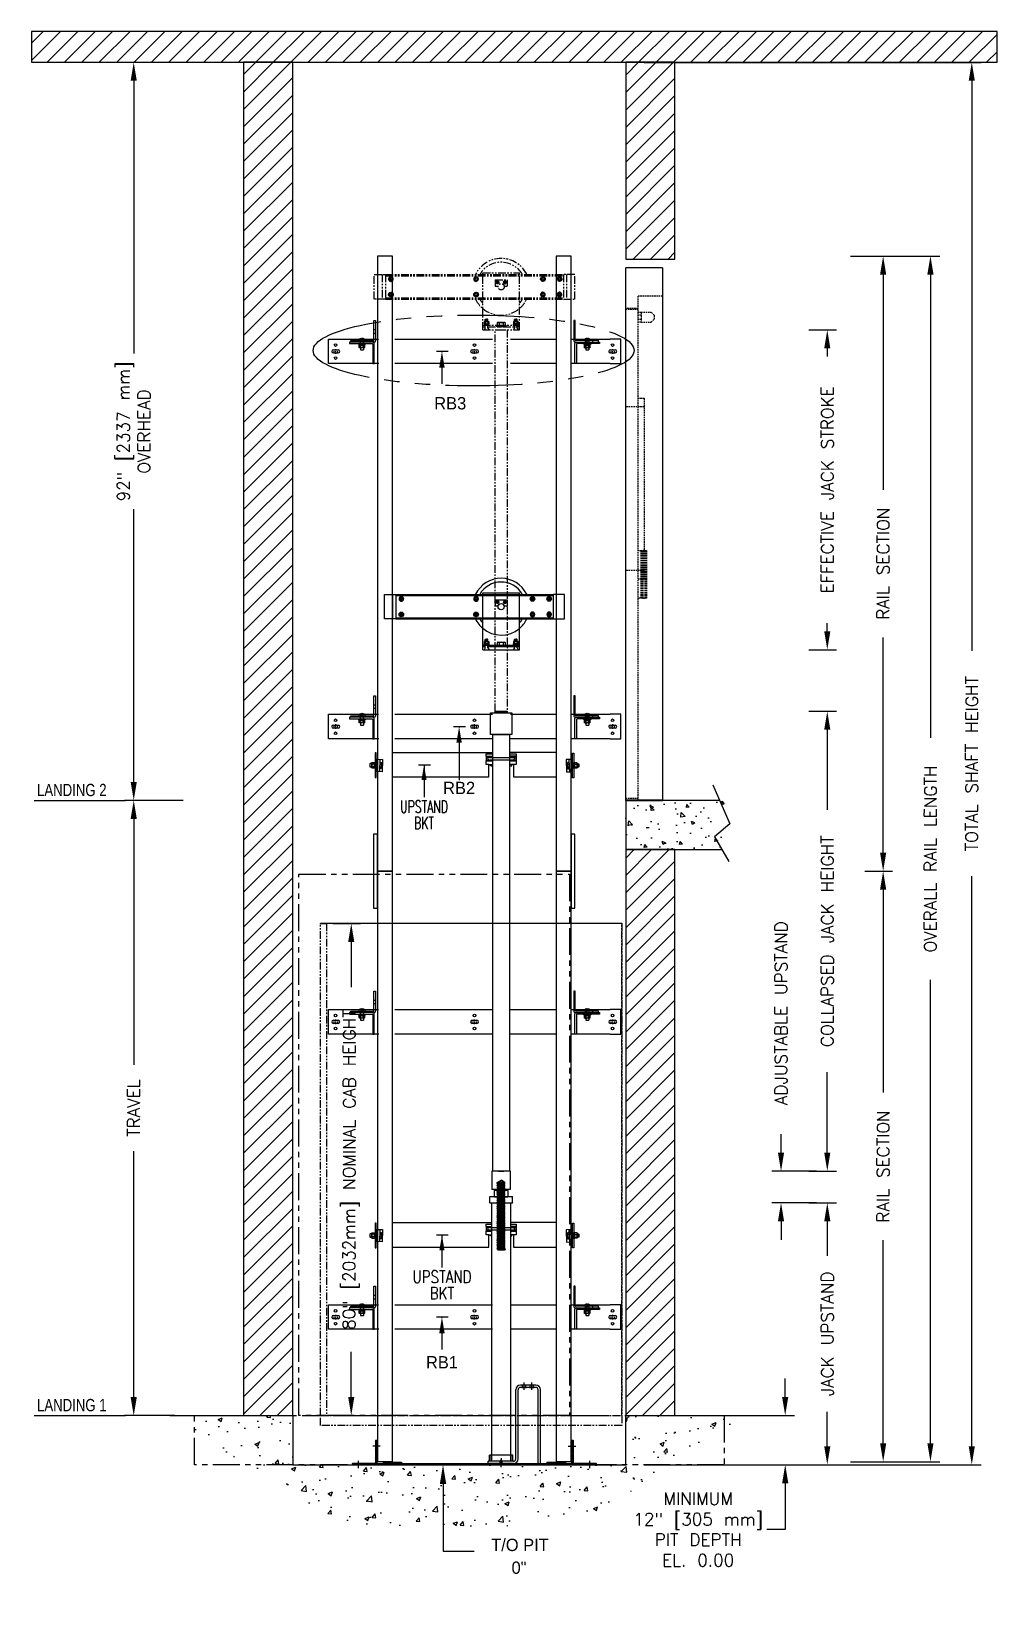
# Model space of a CAD drawing. Header units: inches. Extents: x 93 to 730, y 75 to 542.
# Drawn here: x 572.1 to 729.6, y 286 to 542.5 of the extents above; entities that cross this region are included whole.
import ezdxf
from ezdxf.enums import TextEntityAlignment as Align

# ---------------------------------------------------------------- set-up
doc = ezdxf.new("R2010")
doc.units = ezdxf.units.IN
doc.header["$MEASUREMENT"] = 0
for name, pattern in [('CENTER', [2, 1.25, -0.25, 0.25, -0.25]), ('HIDDEN', [0.375, 0.25, -0.125]), ('PHANTOM', [2.5, 1.25, -0.25, 0.25, -0.25, 0.25, -0.25])]:
    doc.linetypes.add(name, pattern=pattern)
for name, color, linetype in [('AM_HID', 7, 'HIDDEN'), ('AM_VIS', 7, 'Continuous'), ('CEN', 1, 'CENTER'), ('CUTLINE', 6, 'Continuous'), ('DIM', 3, 'Continuous'), ('DIMS', 3, 'Continuous'), ('HATCH', 5, 'Continuous'), ('HID', 2, 'Continuous'), ('NODE', 7, 'Continuous'), ('OBJ', 7, 'Continuous'), ('PHANTOM', 4, 'PHANTOM')]:
    doc.layers.add(name, color=color, linetype=linetype)
doc.styles.add('PLAN_STYLE', font='TXT.SHX')
doc.dimstyles.new('IMPERIAL_PL', dxfattribs={"dimtxt": 2, "dimasz": 3, "dimexe": 1.5, "dimexo": 1, "dimgap": 1, "dimtad": 0, "dimtih": 1, "dimtoh": 1, "dimdec": 4, "dimzin": 0, "dimdsep": 46, "dimlunit": 5, "dimtxsty": 'PLAN_STYLE', "dimcen": 0.09, "dimadec": 0, "dimazin": 0, "dimtfac": 1, "dimtdec": 4, "dimtofl": 0, "dimtmove": 0, "dimatfit": 3, "dimfxl": 0, "dimfrac": 2, "dimtolj": 1, "dimtzin": 0, "dimarcsym": 0})
pattern_1 = [(45, (1041.5887, 427.4848), (-1.4142136, 1.4142136), [])]

msp = doc.modelspace()

# ---------------------------------------------------------------- texts
at = {"width": 0.8}
for s, p in [('LANDING 2', (572.95526, 418.17995)), ('LANDING 1', (572.95526, 318.17995))]:
    msp.add_text(s, height=2, dxfattribs=at).set_placement(p)
at = {"color": 3}
for s, p in [('T/O PIT', (651.46083, 295.44673)), ('0"', (651.30905, 291.74362))]:
    msp.add_text(s, height=2, dxfattribs=at).set_placement(p, align=Align.CENTER)
at = {"layer": 'DIM', "linetype": 'ByBlock', "style": 'PLAN_STYLE', "width": 0.65}
for s, p in [('UPSTAND', (635.86395, 415.47192)), ('BKT', (635.86395, 412.81137))]:
    msp.add_text(s, height=2, dxfattribs=at).set_placement(p, align=Align.CENTER)

# ---------------------------------------------------------------- blocks, each defined once
blk = doc.blocks.new('*D126')
at = {"layer": 'DEFPOINTS', "color": 0}
for p in [(697.42, 493.98), (701.42, 493.98), (697.42, 441.98)]:
    blk.add_point(p, dxfattribs=at)
at = {"layer": 'DIM', "color": 0, "lineweight": -2}
for p, q in [((698.42, 493.98), (702.92, 493.98)), ((701.42, 490.98), (701.42, 489.65)), ((701.42, 444.98), (701.42, 446.32)), ((698.42, 441.98), (702.92, 441.98))]:
    blk.add_line(p, q, dxfattribs=at)
at = {"layer": 'DIM', "color": 0}
for points in [[(700.92, 490.98), (701.92, 490.98), (701.42, 493.98)], [(700.92, 444.98), (701.92, 444.98), (701.42, 441.98)]]:
    blk.add_solid(points, dxfattribs=at)
at = {"layer": 'DIM', "color": 0, "insert": (701.42, 467.98), "char_height": 2, "attachment_point": 5, "rotation": 89.9544, "style": 'PLAN_STYLE'}
blk.add_mtext('\\A1;EFFECTIVE JACK STROKE', dxfattribs=at)
blk = doc.blocks.new('*D128')
at = {"layer": 'DEFPOINTS', "color": 0}
for p in [(704.19, 505.98), (718.19, 505.98), (704.19, 309.98)]:
    blk.add_point(p, dxfattribs=at)
at = {"layer": 'DIM', "color": 0, "lineweight": -2}
for p, q in [((705.19, 505.98), (719.69, 505.98)), ((718.19, 502.98), (718.19, 427.65)), ((718.19, 312.98), (718.19, 388.32)), ((705.19, 309.98), (719.69, 309.98))]:
    blk.add_line(p, q, dxfattribs=at)
at = {"layer": 'DIM', "color": 0}
for points in [[(717.69, 502.98), (718.69, 502.98), (718.19, 505.98)], [(717.69, 312.98), (718.69, 312.98), (718.19, 309.98)]]:
    blk.add_solid(points, dxfattribs=at)
at = {"layer": 'DIM', "color": 0, "insert": (718.19, 407.98), "char_height": 2, "attachment_point": 5, "rotation": 89.9544, "style": 'PLAN_STYLE'}
blk.add_mtext('\\A1;OVERALL RAIL LENGTH', dxfattribs=at)
blk = doc.blocks.new('*D129')
at = {"layer": 'DEFPOINTS', "color": 0}
for p in [(706.5, 505.98), (710.5, 505.98), (706.5, 405.98)]:
    blk.add_point(p, dxfattribs=at)
at = {"layer": 'DIM', "color": 0, "lineweight": -2}
for p, q in [((707.5, 505.98), (712, 505.98)), ((710.5, 502.98), (710.5, 467.98)), ((710.5, 408.98), (710.5, 443.98)), ((707.5, 405.98), (712, 405.98))]:
    blk.add_line(p, q, dxfattribs=at)
at = {"layer": 'DIM', "color": 0}
for points in [[(710, 502.98), (711, 502.98), (710.5, 505.98)], [(710, 408.98), (711, 408.98), (710.5, 405.98)]]:
    blk.add_solid(points, dxfattribs=at)
at = {"layer": 'DIM', "color": 0, "insert": (710.5, 455.98), "char_height": 2, "attachment_point": 5, "rotation": 89.9544, "style": 'PLAN_STYLE'}
blk.add_mtext('\\A1;RAIL SECTION', dxfattribs=at)
blk = doc.blocks.new('*D130')
at = {"layer": 'DEFPOINTS', "color": 0}
for p in [(670.65, 537.48), (670.65, 309.48), (724.91, 309.48)]:
    blk.add_point(p, dxfattribs=at)
at = {"layer": 'DIM', "color": 0, "lineweight": -2}
for p, q in [((671.65, 537.48), (726.41, 537.48)), ((724.91, 534.48), (724.91, 441.82)), ((724.91, 312.48), (724.91, 405.15)), ((671.65, 309.48), (726.41, 309.48))]:
    blk.add_line(p, q, dxfattribs=at)
at = {"layer": 'DIM', "color": 0}
for points in [[(724.41, 534.48), (725.41, 534.48), (724.91, 537.48)], [(724.41, 312.48), (725.41, 312.48), (724.91, 309.48)]]:
    blk.add_solid(points, dxfattribs=at)
at = {"layer": 'DIM', "color": 0, "insert": (724.91, 423.48), "char_height": 2, "attachment_point": 5, "rotation": 89.9544, "style": 'PLAN_STYLE'}
blk.add_mtext('\\A1;TOTAL SHAFT HEIGHT', dxfattribs=at)
blk = doc.blocks.new('*D131')
at = {"layer": 'DEFPOINTS', "color": 0}
for p in [(588.67, 537.48), (597.7, 537.48), (597.7, 417.48)]:
    blk.add_point(p, dxfattribs=at)
at = {"layer": 'DIM', "color": 0, "lineweight": -2}
for p, q in [((596.7, 537.48), (587.17, 537.48)), ((588.67, 534.48), (588.67, 490.15)), ((588.67, 420.48), (588.67, 464.82)), ((596.7, 417.48), (587.17, 417.48))]:
    blk.add_line(p, q, dxfattribs=at)
at = {"layer": 'DIM', "color": 0}
for points in [[(588.17, 534.48), (589.17, 534.48), (588.67, 537.48)], [(588.17, 420.48), (589.17, 420.48), (588.67, 417.48)]]:
    blk.add_solid(points, dxfattribs=at)
at = {"layer": 'DIM', "color": 0, "insert": (588.67, 477.48), "char_height": 2, "attachment_point": 5, "rotation": 89.9544, "style": 'PLAN_STYLE'}
blk.add_mtext('\\A1;92" [2337 mm]\\POVERHEAD', dxfattribs=at)
blk = doc.blocks.new('PRO_ELEV_C')
at = {"layer": 'AM_HID', "linetype": 'Continuous'}
for p, q in [((0, 0), (0, 86.56)), ((6, 86.56), (0, 86.56)), ((6, 86.56), (6, 0)), ((0, 0.12), (2, 0.12)), ((0, 0), (2, 0)), ((2, 0.12), (6, 0.12)), ((2, 0), (6, 0))]:
    blk.add_line(p, q, dxfattribs=at)
at = {"layer": 'AM_HID'}
for p, q in [((2, 80), (0, 80)), ((0, 79.88), (2, 79.88)), ((2, 0), (2, 82)), ((6, 82), (2, 82)), ((2, 79.38), (2.5, 79.38)), ((2.5, 78.88), (2, 78.88)), ((2, 78.25), (2.5, 78.25)), ((2.5, 77.75), (2, 77.75)), ((2.5, 79.38), (4.12, 79.38)), ((2.5, 79.38), (2.5, 78.88)), ((2.5, 78.88), (2.5, 78.25)), ((2.5, 78.25), (2.5, 77.75)), ((2.5, 77.75), (4.12, 77.75)), ((4.62, 78.88), (4.12, 79.38)), ((4.12, 77.75), (4.62, 78.25)), ((4.62, 78.88), (4.62, 78.25)), ((2, 65.38), (3, 65.38)), ((3, 65.38), (3, 36)), ((3, 64), (0, 64)), ((2, 40.63), (2.78, 40.63)), ((2.46, 40.63), (2.46, 32.88)), ((2.65, 40.63), (2.65, 32.88)), ((3.11, 40.63), (2.78, 40.63)), ((2.78, 40.63), (2.78, 32.88)), ((3.11, 40.63), (3.11, 32.88)), ((3.11, 40.63), (3.38, 40.63)), ((3.12, 40.63), (3.12, 32.88)), ((3.25, 40.63), (3.25, 32.88)), ((3.25, 40.63), (3.25, 32.88)), ((3.38, 40.63), (3.38, 32.88)), ((3, 37.38), (0, 37.38)), ((2, 36), (3, 36)), ((2.78, 32.88), (2, 32.88)), ((2.78, 32.88), (3.11, 32.88)), ((3.38, 32.88), (3.11, 32.88)), ((0, 0.38), (2, 0.38))]:
    blk.add_line(p, q, dxfattribs=at)
blk = doc.blocks.new('upstd_u')
for p, q in [((-0.44, 0), (-1.44, 0)), ((-0.44, 0), (0.44, 0)), ((1.44, 0), (0.44, 0)), ((-1.5, -0.06), (-1.5, -2.94)), ((1.5, -2.94), (1.5, -0.06)), ((-1.13, -3), (-1.44, -3)), ((-0.6, -3), (-1.13, -3)), ((1.44, -3), (0.6, -3))]:
    blk.add_line(p, q)
at = {"color": 4}
for p, q in [((-0.63, -1.88), (0, -1.5)), ((-0.63, -1.92), (-0.63, -1.88)), ((-0.63, -1.92), (-0.55, -1.97)), ((-0.63, -2.05), (-0.55, -2)), ((-0.63, -2.05), (0.62, -2.05)), ((-0.63, -2.06), (-0.63, -2.05)), ((-0.63, -2.06), (0.62, -2.06)), ((-0.63, -2.06), (-0.55, -2.11)), ((-0.63, -2.18), (-0.55, -2.14)), ((-0.63, -2.18), (0.62, -2.18)), ((-0.63, -2.2), (-0.63, -2.18)), ((-0.63, -2.2), (0.62, -2.2)), ((-0.63, -2.2), (-0.55, -2.24)), ((-0.63, -2.32), (-0.55, -2.28)), ((-0.63, -2.32), (0.62, -2.32)), ((-0.63, -2.34), (-0.63, -2.32)), ((-0.63, -2.34), (0.62, -2.34)), ((-0.63, -2.34), (-0.55, -2.38)), ((-0.63, -2.46), (-0.55, -2.42)), ((-0.63, -2.46), (0.62, -2.46)), ((-0.63, -2.48), (-0.63, -2.46)), ((-0.63, -2.48), (0.62, -2.48)), ((-0.63, -2.48), (-0.55, -2.52)), ((-0.63, -2.6), (-0.55, -2.55)), ((-0.48, -1.84), (-0.55, -1.9)), ((-0.55, -2), (-0.55, -1.9)), ((-0.55, -1.9), (0.55, -1.9)), ((-0.55, -2), (0.55, -2)), ((-0.55, -2.14), (-0.55, -2.11)), ((-0.55, -2.11), (0.55, -2.11)), ((-0.55, -2.14), (0.55, -2.14)), ((-0.55, -2.28), (-0.55, -2.24)), ((-0.55, -2.24), (0.55, -2.24)), ((-0.55, -2.28), (0.55, -2.28)), ((-0.55, -2.42), (-0.55, -2.38)), ((-0.55, -2.38), (0.55, -2.38)), ((-0.55, -2.42), (0.55, -2.42)), ((-0.55, -2.55), (-0.55, -2.52)), ((-0.55, -2.52), (0.55, -2.52)), ((-0.55, -2.55), (0.55, -2.55)), ((0.48, -1.84), (-0.48, -1.84)), ((0.48, -1.84), (-0.48, -1.84)), ((0.62, -1.88), (0, -1.5)), ((0.55, -1.9), (0.48, -1.84)), ((0.55, -2), (0.55, -1.9)), ((0.62, -1.92), (0.55, -1.97)), ((0.62, -2.05), (0.55, -2)), ((0.62, -2.06), (0.55, -2.11)), ((0.55, -2.14), (0.55, -2.11)), ((0.62, -2.18), (0.55, -2.14)), ((0.62, -2.2), (0.55, -2.24)), ((0.55, -2.28), (0.55, -2.24)), ((0.62, -2.32), (0.55, -2.28)), ((0.62, -2.34), (0.55, -2.38)), ((0.55, -2.42), (0.55, -2.38)), ((0.62, -2.46), (0.55, -2.42)), ((0.62, -2.48), (0.55, -2.52)), ((0.55, -2.55), (0.55, -2.52)), ((0.62, -2.6), (0.55, -2.55)), ((0.62, -2.06), (0.62, -2.05)), ((0.62, -2.2), (0.62, -2.18)), ((0.62, -2.34), (0.62, -2.32)), ((0.62, -2.48), (0.62, -2.46)), ((0.62, -1.92), (0.62, -1.88)), ((-0.63, -2.6), (0.62, -2.6)), ((-0.63, -2.61), (-0.63, -2.6)), ((-0.63, -2.61), (0.62, -2.61)), ((-0.63, -2.61), (-0.55, -2.66)), ((-0.63, -2.74), (-0.55, -2.69)), ((-0.63, -2.74), (0.62, -2.74)), ((-0.63, -2.75), (-0.63, -2.74)), ((-0.63, -2.75), (0.62, -2.75)), ((-0.63, -2.75), (-0.55, -2.8)), ((-0.63, -2.88), (-0.55, -2.83)), ((-0.63, -2.88), (0.62, -2.88)), ((-0.63, -2.89), (-0.63, -2.88)), ((-0.63, -2.89), (0.62, -2.89)), ((-0.63, -2.89), (-0.55, -2.94)), ((-0.63, -3.01), (-0.55, -2.97)), ((-0.63, -3.01), (0.62, -3.01)), ((-0.63, -3.03), (-0.63, -3.01)), ((-0.63, -3.03), (0.62, -3.03)), ((-0.63, -3.03), (-0.55, -3.07)), ((-0.63, -3.15), (-0.55, -3.11)), ((-0.63, -3.15), (0.62, -3.15)), ((-0.63, -3.17), (-0.63, -3.15)), ((-0.63, -3.17), (0.62, -3.17)), ((-0.63, -3.17), (-0.55, -3.21)), ((-0.63, -3.29), (-0.55, -3.25)), ((-0.63, -3.29), (0.62, -3.29)), ((-0.63, -3.31), (-0.63, -3.29)), ((-0.63, -3.31), (0.62, -3.31)), ((-0.63, -3.31), (-0.55, -3.35)), ((-0.63, -3.43), (-0.55, -3.38)), ((-0.63, -3.43), (0.62, -3.43)), ((-0.63, -3.44), (-0.63, -3.43)), ((-0.63, -3.44), (0.62, -3.44)), ((-0.63, -3.44), (-0.55, -3.49)), ((-0.63, -3.57), (-0.55, -3.52)), ((-0.63, -3.57), (0.62, -3.57)), ((-0.63, -3.58), (-0.63, -3.57)), ((-0.63, -3.58), (0.62, -3.58)), ((-0.63, -3.58), (-0.55, -3.63)), ((-0.63, -3.71), (-0.55, -3.66)), ((-0.63, -3.71), (0.62, -3.71)), ((-0.63, -3.72), (-0.63, -3.71)), ((-0.63, -3.72), (0.62, -3.72)), ((-0.63, -3.72), (-0.55, -3.77)), ((-0.63, -3.84), (-0.55, -3.8)), ((-0.63, -3.84), (0.62, -3.84)), ((-0.63, -3.86), (-0.63, -3.84)), ((-0.63, -3.86), (0.62, -3.86)), ((-0.63, -3.86), (-0.55, -3.9)), ((-0.63, -3.98), (-0.55, -3.94)), ((-0.63, -3.98), (0.62, -3.98)), ((-0.63, -4), (-0.63, -3.98)), ((-0.63, -4), (0.62, -4)), ((-0.63, -4), (-0.55, -4.04)), ((-0.63, -4.12), (-0.55, -4.08)), ((-0.63, -4.12), (0.62, -4.12)), ((-0.63, -4.14), (-0.63, -4.12)), ((-0.63, -4.14), (0.62, -4.14)), ((-0.63, -4.14), (-0.55, -4.18)), ((-0.63, -4.26), (-0.55, -4.21)), ((-0.63, -4.26), (0.62, -4.26)), ((-0.63, -4.28), (-0.63, -4.26)), ((-0.63, -4.28), (0.62, -4.28)), ((-0.63, -4.28), (-0.55, -4.32)), ((-0.63, -4.4), (-0.55, -4.35)), ((-0.63, -4.4), (0.62, -4.4)), ((-0.63, -4.41), (-0.63, -4.4)), ((-0.63, -4.41), (0.62, -4.41)), ((-0.63, -4.41), (-0.55, -4.46)), ((-0.63, -4.54), (-0.55, -4.49)), ((-0.63, -4.54), (0.62, -4.54)), ((-0.63, -4.55), (-0.63, -4.54)), ((-0.63, -4.55), (0.62, -4.55)), ((-0.63, -4.55), (-0.55, -4.6)), ((-0.63, -4.67), (-0.55, -4.63)), ((-0.63, -4.67), (0.62, -4.67)), ((-0.63, -4.69), (-0.63, -4.67)), ((-0.63, -4.69), (0.62, -4.69)), ((-0.63, -4.69), (-0.55, -4.74)), ((-0.63, -4.81), (-0.55, -4.77)), ((-0.63, -4.81), (0.62, -4.81)), ((-0.63, -4.83), (-0.63, -4.81)), ((-0.63, -4.83), (0.62, -4.83)), ((-0.63, -4.83), (-0.55, -4.87)), ((-0.63, -4.95), (-0.55, -4.91)), ((-0.63, -4.95), (0.62, -4.95)), ((-0.63, -4.97), (-0.63, -4.95)), ((-0.63, -4.97), (0.62, -4.97)), ((-0.63, -4.97), (-0.55, -5.01)), ((-0.63, -5.09), (-0.55, -5.04)), ((-0.63, -5.09), (0.62, -5.09)), ((-0.63, -5.11), (-0.63, -5.09)), ((-0.63, -5.11), (0.62, -5.11)), ((-0.63, -5.11), (-0.55, -5.15)), ((-0.55, -2.69), (-0.55, -2.66)), ((-0.55, -2.66), (0.55, -2.66)), ((-0.55, -2.69), (0.55, -2.69)), ((-0.55, -2.83), (-0.55, -2.8)), ((-0.55, -2.8), (0.55, -2.8)), ((-0.55, -2.83), (0.55, -2.83)), ((-0.55, -2.97), (-0.55, -2.94)), ((-0.55, -2.94), (0.55, -2.94)), ((-0.55, -2.97), (0.55, -2.97)), ((-0.55, -3.11), (-0.55, -3.07)), ((-0.55, -3.07), (0.55, -3.07)), ((-0.55, -3.11), (0.55, -3.11)), ((-0.55, -3.25), (-0.55, -3.21)), ((-0.55, -3.21), (0.55, -3.21)), ((-0.55, -3.25), (0.55, -3.25)), ((-0.55, -3.38), (-0.55, -3.35)), ((-0.55, -3.35), (0.55, -3.35)), ((-0.55, -3.38), (0.55, -3.38)), ((-0.55, -3.52), (-0.55, -3.49)), ((-0.55, -3.49), (0.55, -3.49)), ((-0.55, -3.52), (0.55, -3.52)), ((-0.55, -3.66), (-0.55, -3.63)), ((-0.55, -3.63), (0.55, -3.63)), ((-0.55, -3.66), (0.55, -3.66)), ((-0.55, -3.8), (-0.55, -3.77)), ((-0.55, -3.77), (0.55, -3.77)), ((-0.55, -3.8), (0.55, -3.8)), ((-0.55, -3.94), (-0.55, -3.9)), ((-0.55, -3.9), (0.55, -3.9)), ((-0.55, -3.94), (0.55, -3.94)), ((-0.55, -4.08), (-0.55, -4.04)), ((-0.55, -4.04), (0.55, -4.04)), ((-0.55, -4.08), (0.55, -4.08)), ((-0.55, -4.21), (-0.55, -4.18)), ((-0.55, -4.18), (0.55, -4.18)), ((-0.55, -4.21), (0.55, -4.21)), ((-0.55, -4.35), (-0.55, -4.32)), ((-0.55, -4.32), (0.55, -4.32)), ((-0.55, -4.35), (0.55, -4.35)), ((-0.55, -4.49), (-0.55, -4.46)), ((-0.55, -4.46), (0.55, -4.46)), ((-0.55, -4.49), (0.55, -4.49)), ((-0.55, -4.63), (-0.55, -4.6)), ((-0.55, -4.6), (0.55, -4.6)), ((-0.55, -4.63), (0.55, -4.63)), ((-0.55, -4.77), (-0.55, -4.74)), ((-0.55, -4.74), (0.55, -4.74)), ((-0.55, -4.77), (0.55, -4.77)), ((-0.55, -4.91), (-0.55, -4.87)), ((-0.55, -4.87), (0.55, -4.87)), ((-0.55, -4.91), (0.55, -4.91)), ((-0.55, -5.04), (-0.55, -5.01)), ((-0.55, -5.01), (0.55, -5.01)), ((-0.55, -5.04), (0.55, -5.04)), ((0.62, -2.61), (0.55, -2.66)), ((0.55, -2.69), (0.55, -2.66)), ((0.62, -2.74), (0.55, -2.69)), ((0.62, -2.75), (0.55, -2.8)), ((0.55, -2.83), (0.55, -2.8)), ((0.62, -2.88), (0.55, -2.83)), ((0.62, -2.89), (0.55, -2.94)), ((0.55, -2.97), (0.55, -2.94)), ((0.62, -3.01), (0.55, -2.97)), ((0.62, -3.03), (0.55, -3.07)), ((0.55, -3.11), (0.55, -3.07)), ((0.62, -3.15), (0.55, -3.11)), ((0.62, -3.17), (0.55, -3.21)), ((0.55, -3.25), (0.55, -3.21)), ((0.62, -3.29), (0.55, -3.25)), ((0.62, -3.31), (0.55, -3.35)), ((0.55, -3.38), (0.55, -3.35)), ((0.62, -3.43), (0.55, -3.38)), ((0.62, -3.44), (0.55, -3.49)), ((0.55, -3.52), (0.55, -3.49)), ((0.62, -3.57), (0.55, -3.52)), ((0.62, -3.58), (0.55, -3.63)), ((0.55, -3.66), (0.55, -3.63)), ((0.62, -3.71), (0.55, -3.66)), ((0.62, -3.72), (0.55, -3.77)), ((0.55, -3.8), (0.55, -3.77)), ((0.62, -3.84), (0.55, -3.8)), ((0.62, -3.86), (0.55, -3.9)), ((0.55, -3.94), (0.55, -3.9)), ((0.62, -3.98), (0.55, -3.94)), ((0.62, -4), (0.55, -4.04)), ((0.55, -4.08), (0.55, -4.04)), ((0.62, -4.12), (0.55, -4.08)), ((0.62, -4.14), (0.55, -4.18)), ((0.55, -4.21), (0.55, -4.18)), ((0.62, -4.26), (0.55, -4.21)), ((0.62, -4.28), (0.55, -4.32)), ((0.55, -4.35), (0.55, -4.32)), ((0.62, -4.4), (0.55, -4.35)), ((0.62, -4.41), (0.55, -4.46)), ((0.55, -4.49), (0.55, -4.46)), ((0.62, -4.54), (0.55, -4.49)), ((0.62, -4.55), (0.55, -4.6)), ((0.55, -4.63), (0.55, -4.6)), ((0.62, -4.67), (0.55, -4.63)), ((0.62, -4.69), (0.55, -4.74)), ((0.55, -4.77), (0.55, -4.74)), ((0.62, -4.81), (0.55, -4.77)), ((0.62, -4.83), (0.55, -4.87)), ((0.55, -4.91), (0.55, -4.87)), ((0.62, -4.95), (0.55, -4.91)), ((0.62, -4.97), (0.55, -5.01)), ((0.55, -5.04), (0.55, -5.01)), ((0.62, -5.09), (0.55, -5.04)), ((0.62, -5.11), (0.55, -5.15)), ((0.62, -2.61), (0.62, -2.6)), ((0.62, -2.75), (0.62, -2.74)), ((0.62, -2.89), (0.62, -2.88)), ((0.62, -3.03), (0.62, -3.01)), ((0.62, -3.17), (0.62, -3.15)), ((0.62, -3.31), (0.62, -3.29)), ((0.62, -3.44), (0.62, -3.43)), ((0.62, -3.58), (0.62, -3.57)), ((0.62, -3.72), (0.62, -3.71)), ((0.62, -3.86), (0.62, -3.84)), ((0.62, -4), (0.62, -3.98)), ((0.62, -4.14), (0.62, -4.12)), ((0.62, -4.28), (0.62, -4.26)), ((0.62, -4.41), (0.62, -4.4)), ((0.62, -4.55), (0.62, -4.54)), ((0.62, -4.69), (0.62, -4.67)), ((0.62, -4.83), (0.62, -4.81)), ((0.62, -4.97), (0.62, -4.95)), ((0.62, -5.11), (0.62, -5.09)), ((-0.63, -5.23), (-0.55, -5.18)), ((-0.63, -5.23), (0.62, -5.23)), ((-0.63, -5.24), (-0.63, -5.23)), ((-0.63, -5.24), (0.62, -5.24)), ((-0.63, -5.24), (-0.55, -5.29)), ((-0.63, -5.37), (-0.55, -5.32)), ((-0.63, -5.37), (0.62, -5.37)), ((-0.63, -5.38), (-0.63, -5.37)), ((-0.63, -5.38), (0.62, -5.38)), ((-0.63, -5.38), (-0.55, -5.43)), ((-0.63, -5.51), (-0.55, -5.46)), ((-0.63, -5.51), (0.62, -5.51)), ((-0.63, -5.52), (-0.63, -5.51)), ((-0.63, -5.52), (0.62, -5.52)), ((-0.63, -5.52), (-0.55, -5.57)), ((-0.63, -5.64), (-0.55, -5.6)), ((-0.63, -5.64), (0.62, -5.64)), ((-0.63, -5.66), (-0.63, -5.64)), ((-0.63, -5.66), (0.62, -5.66)), ((-0.63, -5.66), (-0.55, -5.7)), ((-0.63, -5.78), (-0.55, -5.74)), ((-0.63, -5.78), (0.62, -5.78)), ((-0.63, -5.8), (-0.63, -5.78)), ((-0.63, -5.8), (0.62, -5.8)), ((-0.63, -5.8), (-0.55, -5.84)), ((-0.63, -5.92), (-0.55, -5.88)), ((-0.63, -5.92), (0.62, -5.92)), ((-0.63, -5.94), (-0.63, -5.92)), ((-0.63, -5.94), (0.62, -5.94)), ((-0.63, -5.94), (-0.55, -5.98)), ((-0.63, -6.06), (-0.55, -6.01)), ((-0.63, -6.06), (0.62, -6.06)), ((-0.63, -6.07), (-0.63, -6.06)), ((-0.63, -6.07), (0.62, -6.07)), ((-0.63, -6.07), (-0.55, -6.12)), ((-0.63, -6.2), (-0.55, -6.15)), ((-0.63, -6.2), (0.62, -6.2)), ((-0.63, -6.21), (-0.63, -6.2)), ((-0.63, -6.21), (0.62, -6.21)), ((-0.63, -6.21), (-0.55, -6.26)), ((-0.63, -6.34), (-0.55, -6.29)), ((-0.63, -6.34), (0.62, -6.34)), ((-0.63, -6.35), (-0.63, -6.34)), ((-0.63, -6.35), (0.62, -6.35)), ((-0.63, -6.35), (-0.55, -6.4)), ((-0.63, -6.47), (-0.55, -6.43)), ((-0.63, -6.47), (0.62, -6.47)), ((-0.63, -6.49), (-0.63, -6.47)), ((-0.63, -6.49), (0.62, -6.49)), ((-0.63, -6.49), (-0.55, -6.53)), ((-0.63, -6.61), (-0.55, -6.57)), ((-0.63, -6.61), (0.62, -6.61)), ((-0.63, -6.63), (-0.63, -6.61)), ((-0.63, -6.63), (0.62, -6.63)), ((-0.63, -6.63), (-0.55, -6.67)), ((-0.63, -6.75), (-0.55, -6.71)), ((-0.63, -6.75), (0.62, -6.75)), ((-0.63, -6.77), (-0.63, -6.75)), ((-0.63, -6.77), (0.62, -6.77)), ((-0.63, -6.77), (-0.55, -6.81)), ((-0.63, -6.89), (-0.55, -6.84)), ((-0.63, -6.89), (0.62, -6.89)), ((-0.63, -6.9), (-0.63, -6.89)), ((-0.63, -6.9), (0.62, -6.9)), ((-0.63, -6.9), (-0.55, -6.95)), ((-0.63, -7.03), (-0.55, -6.98)), ((-0.63, -7.03), (0.62, -7.03)), ((-0.63, -7.04), (-0.63, -7.03)), ((-0.63, -7.04), (0.62, -7.04)), ((-0.63, -7.04), (-0.55, -7.09)), ((-0.63, -7.17), (-0.55, -7.12)), ((-0.63, -7.17), (0.62, -7.17)), ((-0.63, -7.18), (-0.63, -7.17)), ((-0.63, -7.18), (0.62, -7.18)), ((-0.63, -7.18), (-0.55, -7.23)), ((-0.63, -7.3), (-0.55, -7.26)), ((-0.63, -7.3), (0.62, -7.3)), ((-0.63, -7.32), (-0.63, -7.3)), ((-0.63, -7.32), (0.62, -7.32)), ((-0.63, -7.32), (-0.55, -7.36)), ((-0.63, -7.44), (-0.55, -7.4)), ((-0.63, -7.44), (0.62, -7.44)), ((-0.63, -7.46), (-0.63, -7.44)), ((-0.63, -7.46), (0.62, -7.46)), ((-0.63, -7.46), (-0.55, -7.5)), ((-0.63, -7.58), (-0.55, -7.54)), ((-0.63, -7.58), (0.62, -7.58)), ((-0.63, -7.6), (-0.63, -7.58)), ((-0.63, -7.6), (0.62, -7.6)), ((-0.63, -7.6), (-0.55, -7.64)), ((-0.63, -7.72), (-0.55, -7.67)), ((-0.55, -5.18), (-0.55, -5.15)), ((-0.55, -5.15), (0.55, -5.15)), ((-0.55, -5.18), (0.55, -5.18)), ((-0.55, -5.32), (-0.55, -5.29)), ((-0.55, -5.29), (0.55, -5.29)), ((-0.55, -5.32), (0.55, -5.32)), ((-0.55, -5.46), (-0.55, -5.43)), ((-0.55, -5.43), (0.55, -5.43)), ((-0.55, -5.46), (0.55, -5.46)), ((-0.55, -5.6), (-0.55, -5.57)), ((-0.55, -5.57), (0.55, -5.57)), ((-0.55, -5.6), (0.55, -5.6)), ((-0.55, -5.74), (-0.55, -5.7)), ((-0.55, -5.7), (0.55, -5.7)), ((-0.55, -5.74), (0.55, -5.74)), ((-0.55, -5.88), (-0.55, -5.84)), ((-0.55, -5.84), (0.55, -5.84)), ((-0.55, -5.88), (0.55, -5.88)), ((-0.55, -6.01), (-0.55, -5.98)), ((-0.55, -5.98), (0.55, -5.98)), ((-0.55, -6.01), (0.55, -6.01)), ((-0.55, -6.15), (-0.55, -6.12)), ((-0.55, -6.12), (0.55, -6.12)), ((-0.55, -6.15), (0.55, -6.15)), ((-0.55, -6.29), (-0.55, -6.26)), ((-0.55, -6.26), (0.55, -6.26)), ((-0.55, -6.29), (0.55, -6.29)), ((-0.55, -6.43), (-0.55, -6.4)), ((-0.55, -6.4), (0.55, -6.4)), ((-0.55, -6.43), (0.55, -6.43)), ((-0.55, -6.57), (-0.55, -6.53)), ((-0.55, -6.53), (0.55, -6.53)), ((-0.55, -6.57), (0.55, -6.57)), ((-0.55, -6.71), (-0.55, -6.67)), ((-0.55, -6.67), (0.55, -6.67)), ((-0.55, -6.71), (0.55, -6.71)), ((-0.55, -6.84), (-0.55, -6.81)), ((-0.55, -6.81), (0.55, -6.81)), ((-0.55, -6.84), (0.55, -6.84)), ((-0.55, -6.98), (-0.55, -6.95)), ((-0.55, -6.95), (0.55, -6.95)), ((-0.55, -6.98), (0.55, -6.98)), ((-0.55, -7.12), (-0.55, -7.09)), ((-0.55, -7.09), (0.55, -7.09)), ((-0.55, -7.12), (0.55, -7.12)), ((-0.55, -7.26), (-0.55, -7.23)), ((-0.55, -7.23), (0.55, -7.23)), ((-0.55, -7.26), (0.55, -7.26)), ((-0.55, -7.4), (-0.55, -7.36)), ((-0.55, -7.36), (0.55, -7.36)), ((-0.55, -7.4), (0.55, -7.4)), ((-0.55, -7.54), (-0.55, -7.5)), ((-0.55, -7.5), (0.55, -7.5)), ((-0.55, -7.54), (0.55, -7.54)), ((-0.55, -7.67), (-0.55, -7.64)), ((-0.55, -7.64), (0.55, -7.64)), ((-0.55, -7.67), (0.55, -7.67)), ((0.55, -5.18), (0.55, -5.15)), ((0.62, -5.23), (0.55, -5.18)), ((0.62, -5.24), (0.55, -5.29)), ((0.55, -5.32), (0.55, -5.29)), ((0.62, -5.37), (0.55, -5.32)), ((0.62, -5.38), (0.55, -5.43)), ((0.55, -5.46), (0.55, -5.43)), ((0.62, -5.51), (0.55, -5.46)), ((0.62, -5.52), (0.55, -5.57)), ((0.55, -5.6), (0.55, -5.57)), ((0.62, -5.64), (0.55, -5.6)), ((0.62, -5.66), (0.55, -5.7)), ((0.55, -5.74), (0.55, -5.7)), ((0.62, -5.78), (0.55, -5.74)), ((0.62, -5.8), (0.55, -5.84)), ((0.55, -5.88), (0.55, -5.84)), ((0.62, -5.92), (0.55, -5.88)), ((0.62, -5.94), (0.55, -5.98)), ((0.55, -6.01), (0.55, -5.98)), ((0.62, -6.06), (0.55, -6.01)), ((0.62, -6.07), (0.55, -6.12)), ((0.55, -6.15), (0.55, -6.12)), ((0.62, -6.2), (0.55, -6.15)), ((0.62, -6.21), (0.55, -6.26)), ((0.55, -6.29), (0.55, -6.26)), ((0.62, -6.34), (0.55, -6.29)), ((0.62, -6.35), (0.55, -6.4)), ((0.55, -6.43), (0.55, -6.4)), ((0.62, -6.47), (0.55, -6.43)), ((0.62, -6.49), (0.55, -6.53)), ((0.55, -6.57), (0.55, -6.53)), ((0.62, -6.61), (0.55, -6.57)), ((0.62, -6.63), (0.55, -6.67)), ((0.55, -6.71), (0.55, -6.67)), ((0.62, -6.75), (0.55, -6.71)), ((0.62, -6.77), (0.55, -6.81)), ((0.55, -6.84), (0.55, -6.81)), ((0.62, -6.89), (0.55, -6.84)), ((0.62, -6.9), (0.55, -6.95)), ((0.55, -6.98), (0.55, -6.95)), ((0.62, -7.03), (0.55, -6.98)), ((0.62, -7.04), (0.55, -7.09)), ((0.55, -7.12), (0.55, -7.09)), ((0.62, -7.17), (0.55, -7.12)), ((0.62, -7.18), (0.55, -7.23)), ((0.55, -7.26), (0.55, -7.23)), ((0.62, -7.3), (0.55, -7.26)), ((0.62, -7.32), (0.55, -7.36)), ((0.55, -7.4), (0.55, -7.36)), ((0.62, -7.44), (0.55, -7.4)), ((0.62, -7.46), (0.55, -7.5)), ((0.55, -7.54), (0.55, -7.5)), ((0.62, -7.58), (0.55, -7.54)), ((0.62, -7.6), (0.55, -7.64)), ((0.55, -7.67), (0.55, -7.64)), ((0.62, -7.72), (0.55, -7.67)), ((0.62, -5.24), (0.62, -5.23)), ((0.62, -5.38), (0.62, -5.37)), ((0.62, -5.52), (0.62, -5.51)), ((0.62, -5.66), (0.62, -5.64)), ((0.62, -5.8), (0.62, -5.78)), ((0.62, -5.94), (0.62, -5.92)), ((0.62, -6.07), (0.62, -6.06)), ((0.62, -6.21), (0.62, -6.2)), ((0.62, -6.35), (0.62, -6.34)), ((0.62, -6.49), (0.62, -6.47)), ((0.62, -6.63), (0.62, -6.61)), ((0.62, -6.77), (0.62, -6.75)), ((0.62, -6.9), (0.62, -6.89)), ((0.62, -7.04), (0.62, -7.03)), ((0.62, -7.18), (0.62, -7.17)), ((0.62, -7.32), (0.62, -7.3)), ((0.62, -7.46), (0.62, -7.44)), ((0.62, -7.6), (0.62, -7.58)), ((-0.63, -7.72), (0.62, -7.72)), ((-0.63, -7.74), (-0.63, -7.72)), ((-0.63, -7.74), (0.62, -7.74)), ((-0.63, -7.74), (-0.55, -7.78)), ((-0.63, -7.86), (-0.55, -7.81)), ((-0.63, -7.86), (0.62, -7.86)), ((-0.63, -7.87), (-0.63, -7.86)), ((-0.63, -7.87), (0.62, -7.87)), ((-0.63, -7.87), (-0.55, -7.92)), ((-0.63, -8), (-0.55, -7.95)), ((-0.63, -8), (0.62, -8)), ((-0.63, -8.01), (-0.63, -8)), ((-0.63, -8.01), (0.62, -8.01)), ((-0.63, -8.01), (-0.55, -8.06)), ((-0.63, -8.13), (-0.55, -8.09)), ((-0.63, -8.13), (0.62, -8.13)), ((-0.63, -8.15), (-0.63, -8.13)), ((-0.63, -8.15), (0.62, -8.15)), ((-0.63, -8.15), (-0.55, -8.2)), ((-0.63, -8.27), (-0.55, -8.23)), ((-0.63, -8.27), (0.62, -8.27)), ((-0.63, -8.29), (-0.63, -8.27)), ((-0.63, -8.29), (0.62, -8.29)), ((-0.63, -8.29), (-0.55, -8.33)), ((-0.63, -8.41), (-0.55, -8.37)), ((-0.63, -8.41), (0.62, -8.41)), ((-0.63, -8.43), (-0.63, -8.41)), ((-0.63, -8.43), (0.62, -8.43)), ((-0.63, -8.43), (-0.55, -8.47)), ((-0.63, -8.55), (-0.55, -8.5)), ((-0.63, -8.55), (0.62, -8.55)), ((-0.63, -8.57), (-0.63, -8.55)), ((-0.63, -8.57), (0.62, -8.57)), ((-0.63, -8.57), (-0.55, -8.61)), ((-0.63, -8.69), (-0.55, -8.64)), ((-0.63, -8.69), (0.62, -8.69)), ((-0.63, -8.7), (-0.63, -8.69)), ((-0.63, -8.7), (0.62, -8.7)), ((-0.63, -8.7), (-0.55, -8.75)), ((-0.63, -8.83), (-0.55, -8.78)), ((-0.63, -8.83), (0.62, -8.83)), ((-0.63, -8.84), (-0.63, -8.83)), ((-0.63, -8.84), (0.62, -8.84)), ((-0.63, -8.84), (-0.55, -8.89)), ((-0.63, -8.97), (-0.55, -8.92)), ((-0.63, -8.97), (0.62, -8.97)), ((-0.63, -8.98), (-0.63, -8.97)), ((-0.63, -8.98), (0.62, -8.98)), ((-0.63, -8.98), (-0.55, -9.03)), ((-0.63, -9.1), (-0.55, -9.06)), ((-0.63, -9.1), (0.62, -9.1)), ((-0.63, -9.12), (-0.63, -9.1)), ((-0.63, -9.12), (0.62, -9.12)), ((-0.63, -9.12), (-0.55, -9.16)), ((-0.63, -9.24), (-0.55, -9.2)), ((-0.63, -9.24), (0.62, -9.24)), ((-0.63, -9.26), (-0.63, -9.24)), ((-0.63, -9.26), (0.62, -9.26)), ((-0.63, -9.26), (-0.55, -9.3)), ((-0.63, -9.38), (-0.55, -9.34)), ((-0.63, -9.38), (0.62, -9.38)), ((-0.63, -9.4), (-0.63, -9.38)), ((-0.63, -9.4), (0.62, -9.4)), ((-0.63, -9.4), (-0.55, -9.44)), ((-0.63, -9.52), (-0.55, -9.47)), ((-0.63, -9.52), (0.62, -9.52)), ((-0.63, -9.53), (-0.63, -9.52)), ((-0.63, -9.53), (0.62, -9.53)), ((-0.63, -9.53), (-0.55, -9.58)), ((-0.63, -9.66), (-0.55, -9.61)), ((-0.63, -9.66), (0.62, -9.66)), ((-0.63, -9.67), (-0.63, -9.66)), ((-0.63, -9.67), (0.62, -9.67)), ((-0.63, -9.67), (-0.55, -9.72)), ((-0.63, -9.8), (-0.55, -9.75)), ((-0.63, -9.8), (0.62, -9.8)), ((-0.63, -9.81), (-0.63, -9.8)), ((-0.63, -9.81), (0.62, -9.81)), ((-0.63, -9.81), (-0.55, -9.86)), ((-0.63, -9.93), (-0.55, -9.89)), ((-0.63, -9.93), (0.62, -9.93)), ((-0.63, -9.95), (-0.63, -9.93)), ((-0.63, -9.95), (0.62, -9.95)), ((-0.63, -9.95), (-0.55, -9.99)), ((-0.63, -10.07), (-0.55, -10.03)), ((-0.63, -10.07), (0.62, -10.07)), ((-0.63, -10.09), (-0.63, -10.07)), ((-0.63, -10.09), (0.62, -10.09)), ((-0.63, -10.09), (-0.55, -10.13)), ((-0.63, -10.21), (-0.55, -10.17)), ((-0.63, -10.21), (0.62, -10.21)), ((-0.63, -10.23), (-0.63, -10.21)), ((-0.63, -10.23), (0.62, -10.23)), ((-0.63, -10.23), (-0.55, -10.27)), ((-0.55, -7.81), (-0.55, -7.78)), ((-0.55, -7.78), (0.55, -7.78)), ((-0.55, -7.81), (0.55, -7.81)), ((-0.55, -7.95), (-0.55, -7.92)), ((-0.55, -7.92), (0.55, -7.92)), ((-0.55, -7.95), (0.55, -7.95)), ((-0.55, -8.09), (-0.55, -8.06)), ((-0.55, -8.06), (0.55, -8.06)), ((-0.55, -8.09), (0.55, -8.09)), ((-0.55, -8.23), (-0.55, -8.2)), ((-0.55, -8.2), (0.55, -8.2)), ((-0.55, -8.23), (0.55, -8.23)), ((-0.55, -8.37), (-0.55, -8.33)), ((-0.55, -8.33), (0.55, -8.33)), ((-0.55, -8.37), (0.55, -8.37)), ((-0.55, -8.5), (-0.55, -8.47)), ((-0.55, -8.47), (0.55, -8.47)), ((-0.55, -8.5), (0.55, -8.5)), ((-0.55, -8.64), (-0.55, -8.61)), ((-0.55, -8.61), (0.55, -8.61)), ((-0.55, -8.64), (0.55, -8.64)), ((-0.55, -8.78), (-0.55, -8.75)), ((-0.55, -8.75), (0.55, -8.75)), ((-0.55, -8.78), (0.55, -8.78)), ((-0.55, -8.92), (-0.55, -8.89)), ((-0.55, -8.89), (0.55, -8.89)), ((-0.55, -8.92), (0.55, -8.92)), ((-0.55, -9.06), (-0.55, -9.03)), ((-0.55, -9.03), (0.55, -9.03)), ((-0.55, -9.06), (0.55, -9.06)), ((-0.55, -9.16), (-0.55, -9.2)), ((-0.55, -9.2), (-0.55, -9.16)), ((-0.55, -9.2), (-0.55, -9.16)), ((-0.55, -9.16), (0.55, -9.16)), ((-0.55, -9.2), (0.55, -9.2)), ((-0.55, -9.34), (-0.55, -9.3)), ((-0.55, -9.3), (-0.55, -9.34)), ((-0.55, -9.34), (-0.55, -9.3)), ((-0.55, -9.3), (0.55, -9.3)), ((-0.55, -9.34), (0.55, -9.34)), ((-0.55, -9.44), (-0.55, -9.47)), ((-0.55, -9.47), (-0.55, -9.44)), ((-0.55, -9.47), (-0.55, -9.44)), ((-0.55, -9.44), (0.55, -9.44)), ((-0.55, -9.47), (0.55, -9.47)), ((-0.55, -9.61), (-0.55, -9.58)), ((-0.55, -9.58), (-0.55, -9.61)), ((-0.55, -9.61), (-0.55, -9.58)), ((-0.55, -9.58), (0.55, -9.58)), ((-0.55, -9.61), (0.55, -9.61)), ((-0.55, -9.72), (-0.55, -9.75)), ((-0.55, -9.75), (-0.55, -9.72)), ((-0.55, -9.75), (-0.55, -9.72)), ((-0.55, -9.72), (0.55, -9.72)), ((-0.55, -9.75), (0.55, -9.75)), ((-0.55, -9.89), (-0.55, -9.86)), ((-0.55, -9.86), (-0.55, -9.89)), ((-0.55, -9.89), (-0.55, -9.86)), ((-0.55, -9.86), (0.55, -9.86)), ((-0.55, -9.89), (0.55, -9.89)), ((-0.55, -9.99), (-0.55, -10.03)), ((-0.55, -10.03), (-0.55, -9.99)), ((-0.55, -10.03), (-0.55, -9.99)), ((-0.55, -9.99), (0.55, -9.99)), ((-0.55, -10.03), (0.55, -10.03)), ((-0.55, -10.17), (-0.55, -10.13)), ((-0.55, -10.13), (-0.55, -10.17)), ((-0.55, -10.17), (-0.55, -10.13)), ((-0.55, -10.13), (0.55, -10.13)), ((-0.55, -10.17), (0.55, -10.17)), ((0.62, -7.74), (0.55, -7.78)), ((0.55, -7.81), (0.55, -7.78)), ((0.62, -7.86), (0.55, -7.81)), ((0.62, -7.87), (0.55, -7.92)), ((0.55, -7.95), (0.55, -7.92)), ((0.62, -8), (0.55, -7.95)), ((0.62, -8.01), (0.55, -8.06)), ((0.55, -8.09), (0.55, -8.06)), ((0.62, -8.13), (0.55, -8.09)), ((0.62, -8.15), (0.55, -8.2)), ((0.55, -8.23), (0.55, -8.2)), ((0.62, -8.27), (0.55, -8.23)), ((0.62, -8.29), (0.55, -8.33)), ((0.55, -8.37), (0.55, -8.33)), ((0.62, -8.41), (0.55, -8.37)), ((0.62, -8.43), (0.55, -8.47)), ((0.55, -8.5), (0.55, -8.47)), ((0.62, -8.55), (0.55, -8.5)), ((0.62, -8.57), (0.55, -8.61)), ((0.55, -8.64), (0.55, -8.61)), ((0.62, -8.69), (0.55, -8.64)), ((0.62, -8.7), (0.55, -8.75)), ((0.55, -8.78), (0.55, -8.75)), ((0.62, -8.83), (0.55, -8.78)), ((0.62, -8.84), (0.55, -8.89)), ((0.55, -8.92), (0.55, -8.89)), ((0.62, -8.97), (0.55, -8.92)), ((0.62, -8.98), (0.55, -9.03)), ((0.55, -9.06), (0.55, -9.03)), ((0.62, -9.1), (0.55, -9.06)), ((0.62, -9.12), (0.55, -9.16)), ((0.55, -9.2), (0.55, -9.16)), ((0.62, -9.24), (0.55, -9.2)), ((0.62, -9.26), (0.55, -9.3)), ((0.55, -9.34), (0.55, -9.3)), ((0.62, -9.38), (0.55, -9.34)), ((0.62, -9.4), (0.55, -9.44)), ((0.55, -9.47), (0.55, -9.44)), ((0.62, -9.52), (0.55, -9.47)), ((0.62, -9.53), (0.55, -9.58)), ((0.55, -9.61), (0.55, -9.58)), ((0.62, -9.66), (0.55, -9.61)), ((0.62, -9.67), (0.55, -9.72)), ((0.55, -9.75), (0.55, -9.72)), ((0.62, -9.8), (0.55, -9.75)), ((0.62, -9.81), (0.55, -9.86)), ((0.55, -9.89), (0.55, -9.86)), ((0.62, -9.93), (0.55, -9.89)), ((0.62, -9.95), (0.55, -9.99)), ((0.55, -10.03), (0.55, -9.99)), ((0.62, -10.07), (0.55, -10.03)), ((0.62, -10.09), (0.55, -10.13)), ((0.55, -10.17), (0.55, -10.13)), ((0.62, -10.21), (0.55, -10.17)), ((0.62, -10.23), (0.55, -10.27)), ((0.62, -7.74), (0.62, -7.72)), ((0.62, -7.87), (0.62, -7.86)), ((0.62, -8.01), (0.62, -8)), ((0.62, -8.15), (0.62, -8.13)), ((0.62, -8.29), (0.62, -8.27)), ((0.62, -8.43), (0.62, -8.41)), ((0.62, -8.57), (0.62, -8.55)), ((0.62, -8.7), (0.62, -8.69)), ((0.62, -8.84), (0.62, -8.83)), ((0.62, -8.98), (0.62, -8.97)), ((0.62, -9.12), (0.62, -9.1)), ((0.62, -9.26), (0.62, -9.24)), ((0.62, -9.4), (0.62, -9.38)), ((0.62, -9.53), (0.62, -9.52)), ((0.62, -9.67), (0.62, -9.66)), ((0.62, -9.81), (0.62, -9.8)), ((0.62, -9.95), (0.62, -9.93)), ((0.62, -10.09), (0.62, -10.07)), ((0.62, -10.23), (0.62, -10.21)), ((-0.63, -10.35), (-0.55, -10.3)), ((-0.63, -10.35), (0.62, -10.35)), ((-0.63, -10.36), (-0.63, -10.35)), ((-0.63, -10.36), (0.62, -10.36)), ((-0.63, -10.36), (-0.55, -10.41)), ((-0.63, -10.49), (-0.55, -10.44)), ((-0.63, -10.49), (0.62, -10.49)), ((-0.63, -10.5), (-0.63, -10.49)), ((-0.63, -10.5), (0.62, -10.5)), ((-0.63, -10.5), (-0.55, -10.55)), ((-0.63, -10.63), (-0.55, -10.58)), ((-0.63, -10.63), (0.62, -10.63)), ((-0.63, -10.64), (-0.63, -10.63)), ((-0.63, -10.64), (0.62, -10.64)), ((-0.63, -10.64), (-0.55, -10.69)), ((-0.63, -10.76), (-0.55, -10.72)), ((-0.63, -10.76), (0.62, -10.76)), ((-0.63, -10.78), (-0.63, -10.76)), ((-0.63, -10.78), (0.62, -10.78)), ((-0.63, -10.78), (-0.55, -10.82)), ((-0.63, -10.9), (-0.55, -10.86)), ((-0.63, -10.9), (0.62, -10.9)), ((-0.63, -10.92), (-0.63, -10.9)), ((-0.63, -10.92), (0.62, -10.92)), ((-0.63, -10.92), (-0.55, -10.96)), ((-0.63, -11.04), (-0.55, -11)), ((-0.63, -11.04), (0.62, -11.04)), ((-0.63, -11.06), (-0.63, -11.04)), ((-0.63, -11.06), (-0.55, -11.1)), ((-0.63, -11.06), (0.62, -11.06)), ((-0.63, -11.18), (-0.55, -11.13)), ((-0.63, -11.18), (0.62, -11.18)), ((-0.63, -11.2), (-0.63, -11.18)), ((-0.63, -11.2), (0.62, -11.2)), ((-0.63, -11.2), (-0.55, -11.24)), ((-0.63, -11.32), (-0.55, -11.27)), ((-0.63, -11.32), (0.62, -11.32)), ((-0.63, -11.33), (-0.63, -11.32)), ((-0.63, -11.33), (0.62, -11.33)), ((-0.63, -11.33), (-0.55, -11.38)), ((-0.63, -11.46), (-0.55, -11.41)), ((-0.63, -11.46), (0.62, -11.46)), ((-0.63, -11.47), (-0.63, -11.46)), ((-0.63, -11.47), (0.62, -11.47)), ((-0.63, -11.47), (-0.55, -11.52)), ((-0.63, -11.59), (-0.55, -11.55)), ((-0.63, -11.59), (0.62, -11.59)), ((-0.63, -11.61), (-0.63, -11.59)), ((-0.63, -11.61), (0.62, -11.61)), ((-0.63, -11.61), (-0.55, -11.66)), ((-0.63, -11.73), (-0.55, -11.69)), ((-0.63, -11.73), (0.62, -11.73)), ((-0.63, -11.75), (-0.63, -11.73)), ((-0.63, -11.75), (0.62, -11.75)), ((-0.63, -11.75), (-0.55, -11.79)), ((-0.63, -11.87), (-0.55, -11.83)), ((-0.63, -11.87), (0.62, -11.87)), ((-0.63, -11.89), (-0.63, -11.87)), ((-0.63, -11.89), (0.62, -11.89)), ((-0.63, -11.89), (-0.55, -11.93)), ((-0.63, -12.01), (-0.55, -11.96)), ((-0.63, -12.01), (0.62, -12.01)), ((-0.63, -12.03), (-0.63, -12.01)), ((-0.63, -12.03), (0.62, -12.03)), ((-0.63, -12.03), (-0.55, -12.07)), ((-0.63, -12.15), (-0.55, -12.1)), ((-0.63, -12.15), (0.62, -12.15)), ((-0.63, -12.16), (-0.63, -12.15)), ((-0.63, -12.16), (0.62, -12.16)), ((-0.63, -12.16), (-0.55, -12.21)), ((-0.63, -12.29), (-0.55, -12.24)), ((-0.63, -12.29), (0.62, -12.29)), ((-0.63, -12.3), (-0.63, -12.29)), ((-0.63, -12.3), (0.62, -12.3)), ((-0.63, -12.3), (-0.55, -12.35)), ((-0.63, -12.43), (-0.55, -12.38)), ((-0.63, -12.43), (0.62, -12.43)), ((-0.63, -12.44), (-0.63, -12.43)), ((-0.63, -12.44), (0.62, -12.44)), ((-0.63, -12.44), (-0.55, -12.49)), ((-0.63, -12.56), (-0.55, -12.52)), ((-0.63, -12.56), (0.62, -12.56)), ((-0.63, -12.58), (-0.63, -12.56)), ((-0.63, -12.58), (0.62, -12.58)), ((-0.63, -12.58), (-0.55, -12.62)), ((-0.55, -10.27), (-0.55, -10.3)), ((-0.55, -10.3), (-0.55, -10.27)), ((-0.55, -10.3), (-0.55, -10.27)), ((-0.55, -10.27), (0.55, -10.27)), ((-0.55, -10.3), (0.55, -10.3)), ((-0.55, -10.44), (-0.55, -10.41)), ((-0.55, -10.41), (-0.55, -10.44)), ((-0.55, -10.44), (-0.55, -10.41)), ((-0.55, -10.41), (0.55, -10.41)), ((-0.55, -10.44), (0.55, -10.44)), ((-0.55, -10.55), (-0.55, -10.58)), ((-0.55, -10.58), (-0.55, -10.55)), ((-0.55, -10.58), (-0.55, -10.55)), ((-0.55, -10.55), (0.55, -10.55)), ((-0.55, -10.58), (0.55, -10.58)), ((-0.55, -10.72), (-0.55, -10.69)), ((-0.55, -10.69), (-0.55, -10.72)), ((-0.55, -10.72), (-0.55, -10.69)), ((-0.55, -10.72), (-0.55, -10.69)), ((-0.55, -10.69), (0.55, -10.69)), ((-0.55, -10.72), (0.55, -10.72)), ((-0.55, -10.72), (0.55, -10.72)), ((-0.55, -10.82), (-0.55, -10.86)), ((-0.55, -10.86), (-0.55, -10.82)), ((-0.55, -10.86), (-0.55, -10.82)), ((-0.55, -10.82), (0.55, -10.82)), ((-0.55, -10.86), (0.55, -10.86)), ((-0.55, -11), (-0.55, -10.96)), ((-0.55, -11), (-0.55, -10.96)), ((-0.55, -10.96), (-0.55, -11)), ((-0.55, -10.96), (0.55, -10.96)), ((-0.55, -10.96), (0.55, -10.96)), ((-0.55, -11), (0.55, -11)), ((-0.55, -11.13), (-0.55, -11.1)), ((-0.55, -11.1), (-0.55, -11.13)), ((-0.55, -11.13), (-0.55, -11.1)), ((-0.55, -11.1), (0.55, -11.1)), ((-0.55, -11.13), (0.55, -11.13)), ((-0.55, -11.27), (-0.55, -11.24)), ((-0.55, -11.27), (-0.55, -11.24)), ((-0.55, -11.24), (-0.55, -11.27)), ((-0.55, -11.24), (0.55, -11.24)), ((-0.55, -11.27), (0.55, -11.27)), ((-0.55, -11.41), (-0.55, -11.38)), ((-0.55, -11.38), (-0.55, -11.41)), ((-0.55, -11.41), (-0.55, -11.38)), ((-0.55, -11.38), (0.55, -11.38)), ((-0.55, -11.41), (0.55, -11.41)), ((-0.55, -11.55), (-0.55, -11.52)), ((-0.55, -11.55), (-0.55, -11.52)), ((-0.55, -11.52), (-0.55, -11.55)), ((-0.55, -11.52), (0.55, -11.52)), ((-0.55, -11.55), (0.55, -11.55)), ((-0.55, -11.69), (-0.55, -11.66)), ((-0.55, -11.66), (-0.55, -11.69)), ((-0.55, -11.69), (-0.55, -11.66)), ((-0.55, -11.66), (0.55, -11.66)), ((-0.55, -11.69), (0.55, -11.69)), ((-0.55, -11.83), (-0.55, -11.79)), ((-0.55, -11.83), (-0.55, -11.79)), ((-0.55, -11.79), (-0.55, -11.83)), ((-0.55, -11.79), (0.55, -11.79)), ((-0.55, -11.83), (0.55, -11.83)), ((-0.55, -11.96), (-0.55, -11.93)), ((-0.55, -11.96), (-0.55, -11.93)), ((-0.55, -11.93), (-0.55, -11.96)), ((-0.55, -11.96), (-0.55, -11.93)), ((-0.55, -11.93), (0.55, -11.93)), ((-0.55, -11.96), (0.55, -11.96)), ((-0.55, -11.96), (0.55, -11.96)), ((-0.55, -12.1), (-0.55, -12.07)), ((-0.55, -12.1), (-0.55, -12.07)), ((-0.55, -12.07), (-0.55, -12.1)), ((-0.55, -12.07), (0.55, -12.07)), ((-0.55, -12.1), (0.55, -12.1)), ((-0.55, -12.24), (-0.55, -12.21)), ((-0.55, -12.21), (-0.55, -12.24)), ((-0.55, -12.24), (-0.55, -12.21)), ((-0.55, -12.24), (-0.55, -12.21)), ((-0.55, -12.21), (0.55, -12.21)), ((-0.55, -12.21), (0.55, -12.21)), ((-0.55, -12.24), (0.55, -12.24)), ((-0.55, -12.24), (0.55, -12.24)), ((-0.55, -12.35), (-0.55, -12.38)), ((-0.55, -12.38), (-0.55, -12.35)), ((-0.55, -12.38), (-0.55, -12.35)), ((-0.55, -12.35), (0.55, -12.35)), ((-0.55, -12.38), (0.55, -12.38)), ((-0.55, -12.52), (-0.55, -12.49)), ((-0.55, -12.52), (-0.55, -12.49)), ((-0.55, -12.52), (-0.55, -12.49)), ((-0.55, -12.49), (-0.55, -12.52)), ((-0.55, -12.49), (-0.55, -12.53)), ((-0.55, -12.49), (0.55, -12.49)), ((-0.55, -12.49), (0.55, -12.49)), ((-0.55, -12.52), (0.55, -12.52)), ((-0.55, -12.62), (0.55, -12.62)), ((-0.53, -12.62), (-0.53, -12.69)), ((-0.53, -12.69), (0.53, -12.69)), ((-0.53, -12.74), (-0.53, -12.84)), ((-0.53, -12.74), (0.53, -12.74)), ((0.53, -12.69), (0.53, -12.62)), ((0.53, -12.84), (0.53, -12.74)), ((0.55, -10.3), (0.55, -10.27)), ((0.62, -10.35), (0.55, -10.3)), ((0.62, -10.36), (0.55, -10.41)), ((0.55, -10.44), (0.55, -10.41)), ((0.62, -10.49), (0.55, -10.44)), ((0.62, -10.5), (0.55, -10.55)), ((0.55, -10.58), (0.55, -10.55)), ((0.62, -10.63), (0.55, -10.58)), ((0.62, -10.64), (0.55, -10.69)), ((0.55, -10.72), (0.55, -10.69)), ((0.62, -10.76), (0.55, -10.72)), ((0.62, -10.78), (0.55, -10.82)), ((0.55, -10.86), (0.55, -10.82)), ((0.62, -10.9), (0.55, -10.86)), ((0.62, -10.92), (0.55, -10.96)), ((0.55, -11), (0.55, -10.96)), ((0.62, -11.04), (0.55, -11)), ((0.62, -11.06), (0.55, -11.1)), ((0.55, -11.13), (0.55, -11.1)), ((0.62, -11.18), (0.55, -11.13)), ((0.62, -11.2), (0.55, -11.24)), ((0.55, -11.27), (0.55, -11.24)), ((0.62, -11.32), (0.55, -11.27)), ((0.62, -11.33), (0.55, -11.38)), ((0.55, -11.41), (0.55, -11.38)), ((0.62, -11.46), (0.55, -11.41)), ((0.62, -11.47), (0.55, -11.52)), ((0.55, -11.55), (0.55, -11.52)), ((0.62, -11.59), (0.55, -11.55)), ((0.62, -11.61), (0.55, -11.66)), ((0.55, -11.69), (0.55, -11.66)), ((0.62, -11.73), (0.55, -11.69)), ((0.62, -11.75), (0.55, -11.79)), ((0.55, -11.83), (0.55, -11.79)), ((0.62, -11.87), (0.55, -11.83)), ((0.62, -11.89), (0.55, -11.93)), ((0.55, -11.96), (0.55, -11.93)), ((0.62, -12.01), (0.55, -11.96)), ((0.62, -12.03), (0.55, -12.07)), ((0.55, -12.1), (0.55, -12.07)), ((0.62, -12.15), (0.55, -12.1)), ((0.62, -12.16), (0.55, -12.21)), ((0.55, -12.24), (0.55, -12.21)), ((0.62, -12.29), (0.55, -12.24)), ((0.62, -12.3), (0.55, -12.35)), ((0.55, -12.38), (0.55, -12.35)), ((0.62, -12.43), (0.55, -12.38)), ((0.62, -12.44), (0.55, -12.49)), ((0.55, -12.52), (0.55, -12.49)), ((0.55, -12.52), (0.55, -12.49)), ((0.62, -12.56), (0.55, -12.52)), ((0.62, -12.58), (0.55, -12.62)), ((0.62, -10.36), (0.62, -10.35)), ((0.62, -10.5), (0.62, -10.49)), ((0.62, -10.64), (0.62, -10.63)), ((0.62, -10.78), (0.62, -10.76)), ((0.62, -10.92), (0.62, -10.9)), ((0.62, -11.06), (0.62, -11.04)), ((0.62, -11.2), (0.62, -11.18)), ((0.62, -11.33), (0.62, -11.32)), ((0.62, -11.47), (0.62, -11.46)), ((0.62, -11.61), (0.62, -11.59)), ((0.62, -11.75), (0.62, -11.73)), ((0.62, -11.89), (0.62, -11.87)), ((0.62, -12.03), (0.62, -12.01)), ((0.62, -12.16), (0.62, -12.15)), ((0.62, -12.3), (0.62, -12.29)), ((0.62, -12.44), (0.62, -12.43)), ((0.62, -12.58), (0.62, -12.56)), ((-0.53, -12.84), (0.53, -12.84))]:
    blk.add_line(p, q, dxfattribs=at)
at = {"color": 6}
for p, q in [((0.66, -12.69), (-0.59, -12.69)), ((-0.59, -12.74), (-0.59, -12.69)), ((-0.59, -12.74), (0.69, -12.74)), ((0.69, -12.69), (0.66, -12.69)), ((0.69, -12.74), (0.69, -12.69))]:
    blk.add_line(p, q, dxfattribs=at)
at = {"color": 2, "linetype": 'HIDDEN'}
for p, q in [((-0.5, -12.69), (-0.5, -12.74)), ((0.5, -12.74), (0.5, -12.69)), ((0.59, -12.69), (0.59, -12.74)), ((0.66, -12.69), (0.66, -12.74))]:
    blk.add_line(p, q, dxfattribs=at)
at = {"color": 4}
for points in [[(0.55, -1.9, 0), (0.55, -1.95, 0)], [(0.55, -1.9, 0), (0.55, -1.95, 0)], [(-0.55, -12.53, 0), (-0.55, -12.49, 0)], [(-0.55, -12.53, 0), (-0.55, -12.49, 0)]]:
    blk.add_polyline3d(points, dxfattribs=at)
for centre, start, end in [((-1.44, -0.06), 90, 181.787), ((1.44, -0.06), 358.213, 90), ((-1.44, -2.94), 180, 270), ((1.44, -2.94), 270, 360), ((-0.6, -5.33), 76.0642, 90), ((-0.6, -5.33), 24.7531, 43.9358), ((0.6, -5.33), 136.0366, 155.2834), ((0.6, -5.33), 90, 103.9634)]:
    blk.add_arc(centre, 0.0625, start, end)
blk = doc.blocks.new('JACK_BRACKET_NEW2')
for p, q in [((-2.43, 1.75), (-2.43, 1.75)), ((-2.43, 1.75), (-2.41, 1.75)), ((-2.43, 1.38), (-2.43, 0.62)), ((-2.43, 0), (-2.43, 0.62)), ((-1.99, 0), (-2.43, 0)), ((-2.4, 1.38), (-2.4, 0.62)), ((-2.4, 1.38), (-1.61, 1.38)), ((-2.4, 0.62), (-1.61, 0.62)), ((-1.61, 2), (-1.5, 2)), ((-1.61, 1.75), (-1.49, 1.75)), ((-1.61, 1.38), (-1.5, 1.38)), ((-1.61, 1.25), (-1.5, 1.25)), ((-1.61, 0.74), (-1.5, 0.74)), ((-1.61, 0.62), (-1.5, 0.62)), ((-1.61, 0), (-1.5, 0)), ((-1.61, -0.19), (-1.5, -0.19))]:
    blk.add_line(p, q)
for points in [[(-21.29, 0.18), (-21.33, 0.13), (-21.35, -0.28), (-21.3, -0.32), (-21.29, 0.18)], [(-21.33, 0.1), (-21.35, 0.08), (-21.34, -0.07)], [(-21.3, -0.32), (-21.05, -0.33), (-21.05, 0.17), (-21.29, 0.18)], [(-21.04, -0.47), (-21.05, -0.47), (-21.05, 0.28), (-21.04, 0.27), (-21.04, -0.47)], [(-21.04, -0.53), (-21.04, 0.34), (-20.63, 0.34), (-20.61, 0.28), (-20.61, 0.21), (-20.61, -0.12), (-20.61, -0.43), (-20.61, -0.47), (-20.63, -0.53), (-20.61, -0.43), (-20.63, -0.34), (-20.61, -0.12), (-20.63, 0.09), (-20.61, 0.21), (-20.63, 0.34)], [(-20.63, 0.09), (-21.04, 0.09)], [(-20.56, -0.47), (-20.61, -0.47), (-20.61, 0.28), (-20.56, 0.28), (-20.56, -0.47), (-20.56, -0.6), (-20.49, -0.6), (-20.49, 0.4), (-20.56, 0.4), (-20.56, 0.28)], [(-20.31, 1.9), (-20.49, 1.9), (-20.49, -2.1), (-20.31, -2.1), (-20.31, 1.9)], [(-20.31, 0.14), (-20.23, 0.14)], [(-20.27, -1.11), (-20.2, 0.89), (-19.28, 0.86), (-19.35, -1.14), (-20.27, -1.11), (-20.2, 0.89)], [(-19.72, 0.87), (-19.79, -1.13)], [(-19.74, 0.38), (-19.5, 0.37), (-19.46, 0.3), (-19.48, -0.13), (-19.49, -0.57), (-19.53, -0.64), (-19.77, -0.63)], [(-19.51, 0.12), (-19.75, 0.13)], [(-19.5, 0.37), (-19.51, 0.12), (-19.48, -0.13), (-19.53, -0.39), (-19.53, -0.64)], [(-17.69, 2), (-1.61, 2)], [(-17.69, -2), (-1.99, -2), (-1.99, 0), (-1.61, 0)], [(-2.43, 1.38), (-2.43, 1.75), (-1.61, 1.75)], [(-2.4, 1.25), (-1.61, 1.25)], [(-2.4, 0.74), (-1.61, 0.74)], [(-1.88, 1.19), (-1.99, 1.19), (-2.12, 1.13), (-2.18, 1), (-2.12, 0.87), (-1.99, 0.81)], [(-1.99, 0.81), (-1.83, 0.81)], [(-1.88, 0.81), (2.01, 0.81), (2.14, 0.87), (2.2, 1), (2.14, 1.13), (2.01, 1.19), (1.9, 1.19)], [(-1.88, 1.19), (2.01, 1.19)], [(-1.83, 1.38), (-1.83, 1.25)], [(-1.83, 0.74), (-1.83, 0.62)], [(-1.61, -0.19), (-1.74, -0.19), (-1.74, 0)], [(8.94, 2), (1.5, 2)], [(1.5, 1.75), (2.45, 1.75), (2.45, 0), (1.5, 0)], [(1.5, 0.62), (2.42, 0.62), (2.42, 1.38), (1.5, 1.38)], [(1.5, 1.25), (2.42, 1.25)], [(1.5, 0.74), (2.42, 0.74)], [(1.5, -0.19), (1.76, -0.19), (1.76, 0)], [(1.79, 1.38), (1.79, 1.25)], [(1.79, 0.74), (1.79, 0.62)], [(2.01, 0), (2.01, -2), (8.94, -2)], [(11.57, -1.14), (11.5, 0.86), (10.58, 0.82), (10.65, -1.17), (11.57, -1.14), (11.5, 0.86)], [(11.04, 0.35), (10.8, 0.34), (10.77, 0.27), (10.78, -0.16), (10.8, -0.61), (10.84, -0.67), (11.07, -0.66)], [(10.8, 0.34), (10.81, 0.09), (10.78, -0.16), (10.83, -0.42), (10.84, -0.67)], [(10.81, 0.09), (11.05, 0.09)], [(11.02, 0.84), (11.09, -1.16)], [(11.61, 0.11), (11.53, 0.11)], [(11.61, 1.87), (11.8, 1.87), (11.8, -2.13), (11.61, -2.13), (11.61, 1.87)], [(11.86, -0.5), (11.91, -0.5), (11.91, 0.25), (11.86, 0.25), (11.86, -0.5), (11.86, -0.63), (11.8, -0.63), (11.8, 0.37), (11.86, 0.37), (11.86, 0.25)], [(12.34, -0.56), (12.34, 0.3), (11.94, 0.3), (11.91, 0.25), (11.91, 0.18), (11.91, -0.16), (11.91, -0.47), (11.91, -0.5), (11.94, -0.56), (11.91, -0.47), (11.94, -0.37), (11.91, -0.16), (11.94, 0.06), (11.91, 0.18), (11.94, 0.3)], [(11.94, 0.06), (12.34, 0.06)], [(12.34, -0.5), (12.36, -0.5), (12.36, 0.25), (12.34, 0.24), (12.34, -0.5)], [(12.61, -0.36), (12.36, -0.36), (12.36, 0.14), (12.59, 0.14)], [(12.59, 0.14), (12.64, 0.1), (12.65, -0.31), (12.61, -0.36), (12.59, 0.14)], [(12.64, 0.06), (12.65, 0.05), (12.64, -0.1)], [(-21.33, -0.29), (-21.33, -0.33), (-21.29, -0.37), (-21.29, -0.32)], [(-21.29, -0.37), (-21.05, -0.36)], [(-20.63, -0.34), (-21.04, -0.34)], [(-21.04, -0.53), (-20.63, -0.53)], [(-20.31, -0.36), (-20.24, -0.36)], [(-19.53, -0.39), (-19.76, -0.38)], [(10.83, -0.42), (11.07, -0.41)], [(11.61, -0.39), (11.55, -0.39)], [(11.94, -0.37), (12.34, -0.37)], [(12.34, -0.56), (11.94, -0.56)], [(12.59, -0.4), (12.36, -0.39)], [(12.64, -0.32), (12.64, -0.36), (12.59, -0.4), (12.59, -0.36)]]:
    blk.add_lwpolyline(points)
blk = doc.blocks.new('*D132')
at = {"layer": 'DEFPOINTS', "color": 0}
for p in [(620.03, 397.48), (624.03, 397.48), (620.03, 317.48)]:
    blk.add_point(p, dxfattribs=at)
at = {"layer": 'DIM', "color": 0, "lineweight": -2}
for p, q in [((621.03, 397.48), (625.53, 397.48)), ((624.03, 394.48), (624.03, 387.15)), ((624.03, 320.48), (624.03, 327.82)), ((621.03, 317.48), (625.53, 317.48))]:
    blk.add_line(p, q, dxfattribs=at)
at = {"layer": 'DIM', "color": 0}
for points in [[(623.53, 394.48), (624.53, 394.48), (624.03, 397.48)], [(623.53, 320.48), (624.53, 320.48), (624.03, 317.48)]]:
    blk.add_solid(points, dxfattribs=at)
at = {"layer": 'DIM', "color": 0, "insert": (624.03, 357.48), "char_height": 2, "attachment_point": 5, "rotation": 89.9544, "style": 'PLAN_STYLE'}
blk.add_mtext('\\A1;80" [2032mm] NOMINAL CAB HEIGHT', dxfattribs=at)
blk = doc.blocks.new('*D133')
at = {"layer": 'DEFPOINTS', "color": 0}
for p in [(588.67, 417.48), (596.33, 417.48), (596.33, 317.48)]:
    blk.add_point(p, dxfattribs=at)
at = {"layer": 'DIM', "color": 0, "lineweight": -2}
for p, q in [((595.33, 417.48), (587.17, 417.48)), ((588.67, 414.48), (588.67, 374.48)), ((588.67, 320.48), (588.67, 360.48)), ((595.33, 317.48), (587.17, 317.48))]:
    blk.add_line(p, q, dxfattribs=at)
at = {"layer": 'DIM', "color": 0}
for points in [[(588.17, 414.48), (589.17, 414.48), (588.67, 417.48)], [(588.17, 320.48), (589.17, 320.48), (588.67, 317.48)]]:
    blk.add_solid(points, dxfattribs=at)
at = {"layer": 'DIM', "color": 0, "insert": (588.67, 367.48), "char_height": 2, "attachment_point": 5, "rotation": 89.9544, "style": 'PLAN_STYLE'}
blk.add_mtext('\\A1;TRAVEL', dxfattribs=at)
blk = doc.blocks.new('*D134')
at = {"layer": 'DEFPOINTS', "color": 0}
for p in [(697.42, 352.05), (701.42, 352.05), (697.42, 309.48)]:
    blk.add_point(p, dxfattribs=at)
at = {"layer": 'DIM', "color": 0, "lineweight": -2}
for p, q in [((698.42, 352.05), (702.92, 352.05)), ((701.42, 349.05), (701.42, 343.43)), ((701.42, 312.48), (701.42, 318.1)), ((698.42, 309.48), (702.92, 309.48))]:
    blk.add_line(p, q, dxfattribs=at)
at = {"layer": 'DIM', "color": 0}
for points in [[(700.92, 349.05), (701.92, 349.05), (701.42, 352.05)], [(700.92, 312.48), (701.92, 312.48), (701.42, 309.48)]]:
    blk.add_solid(points, dxfattribs=at)
at = {"layer": 'DIM', "color": 0, "insert": (701.42, 330.77), "char_height": 2, "attachment_point": 5, "rotation": 89.9544, "style": 'PLAN_STYLE'}
blk.add_mtext('\\A1;JACK UPSTAND', dxfattribs=at)
blk = doc.blocks.new('*D135')
at = {"layer": 'DEFPOINTS', "color": 0}
for p in [(706.5, 405.98), (710.5, 405.98), (706.5, 309.98)]:
    blk.add_point(p, dxfattribs=at)
at = {"layer": 'DIM', "color": 0, "lineweight": -2}
for p, q in [((707.5, 405.98), (712, 405.98)), ((710.5, 402.98), (710.5, 369.98)), ((710.5, 312.98), (710.5, 345.98)), ((707.5, 309.98), (712, 309.98))]:
    blk.add_line(p, q, dxfattribs=at)
at = {"layer": 'DIM', "color": 0}
for points in [[(710, 402.98), (711, 402.98), (710.5, 405.98)], [(710, 312.98), (711, 312.98), (710.5, 309.98)]]:
    blk.add_solid(points, dxfattribs=at)
at = {"layer": 'DIM', "color": 0, "insert": (710.5, 357.98), "char_height": 2, "attachment_point": 5, "rotation": 89.9544, "style": 'PLAN_STYLE'}
blk.add_mtext('\\A1;RAIL SECTION', dxfattribs=at)
blk = doc.blocks.new('RAIL_BRKT')
for p, q in [((-23.69, 2.01), (-22.01, 2.01)), ((23.81, 2.01), (22.12, 2.01)), ((-22.01, -1.99), (-23.69, -1.99)), ((22.12, -1.99), (23.81, -1.99))]:
    blk.add_line(p, q)
for points in [[(-22.9, 0.25, 0), (-22.13, 0.25, 0)], [(-22.9, 0.25, 0), (-22.13, 0.25, 0)], [(-22.9, 0.25, 0), (-22.13, 0.25, 0)], [(-22.9, 0.25, 0), (-22.13, 0.25, 0)], [(-0.33, 0.26, 0), (0.44, 0.26, 0)], [(-0.33, 0.26, 0), (0.44, 0.26, 0)], [(-0.33, 0.26, 0), (0.44, 0.26, 0)], [(-0.33, 0.26, 0), (0.44, 0.26, 0)], [(22.13, 0.25, 0), (22.9, 0.25, 0)], [(22.13, 0.25, 0), (22.9, 0.25, 0)], [(22.13, 0.25, 0), (22.9, 0.25, 0)], [(22.13, 0.25, 0), (22.9, 0.25, 0)], [(-22.13, -0.26, 0), (-22.9, -0.26, 0)], [(-22.13, -0.26, 0), (-22.9, -0.26, 0)], [(-22.13, -0.26, 0), (-22.9, -0.26, 0)], [(-22.13, -0.26, 0), (-22.9, -0.26, 0)], [(0.44, -0.26, 0), (-0.33, -0.26, 0)], [(0.44, -0.26, 0), (-0.33, -0.26, 0)], [(0.44, -0.26, 0), (-0.33, -0.26, 0)], [(0.44, -0.26, 0), (-0.33, -0.26, 0)], [(22.9, -0.26, 0), (22.13, -0.26, 0)], [(22.9, -0.26, 0), (22.13, -0.26, 0)], [(22.9, -0.26, 0), (22.13, -0.26, 0)], [(22.9, -0.26, 0), (22.13, -0.26, 0)]]:
    blk.add_polyline3d(points)
for centre in [(-22.54, 1.03), (0.03, 1.03), (22.49, 1.03), (-22.54, -1.08), (0.03, -1.08), (22.49, -1.08)]:
    blk.add_circle(centre, 0.21)
for centre, major_axis, start_param, end_param in [((-22.9, 0, -2.08), (-0.181, 0.181), -0.785398, 2.356194), ((-22.9, 0, -2.08), (-0.181, 0.181), -0.785398, 2.356194), ((-22.9, 0, -2.08), (-0.181, 0.181), -0.785398, 2.356194), ((-22.9, 0, -2.08), (-0.181, 0.181), -0.785398, 2.356194), ((-22.13, 0, -2.08), (0.181, 0.181), 3.926991, 7.068583), ((-22.13, 0, -2.08), (0.181, 0.181), 3.926991, 7.068583), ((-22.13, 0, -2.08), (0.181, 0.181), 3.926991, 7.068583), ((-22.13, 0, -2.08), (0.181, 0.181), 3.926991, 7.068583), ((-0.33, 0, -2.08), (-0.181, 0.181), -0.785398, 2.356194), ((-0.33, 0, -2.08), (-0.181, 0.181), -0.785398, 2.356194), ((-0.33, 0, -2.08), (-0.181, 0.181), -0.785398, 2.356194), ((-0.33, 0, -2.08), (-0.181, 0.181), -0.785398, 2.356194), ((0.44, 0, -2.08), (0.181, 0.181), 3.926991, 7.068583), ((0.44, 0, -2.08), (0.181, 0.181), 3.926991, 7.068583), ((0.44, 0, -2.08), (0.181, 0.181), 3.926991, 7.068583), ((0.44, 0, -2.08), (0.181, 0.181), 3.926991, 7.068583), ((22.13, 0, -2.08), (-0.181, 0.181), -0.785398, 2.356194), ((22.13, 0, -2.08), (-0.181, 0.181), -0.785398, 2.356194), ((22.13, 0, -2.08), (-0.181, 0.181), -0.785398, 2.356194), ((22.13, 0, -2.08), (-0.181, 0.181), -0.785398, 2.356194), ((22.9, 0, -2.08), (0.181, 0.181), 3.926991, 7.068583), ((22.9, 0, -2.08), (0.181, 0.181), 3.926991, 7.068583), ((22.9, 0, -2.08), (0.181, 0.181), 3.926991, 7.068583), ((22.9, 0, -2.08), (0.181, 0.181), 3.926991, 7.068583)]:
    blk.add_ellipse(centre, major_axis=major_axis, ratio=1, start_param=start_param, end_param=end_param)
at = {"layer": 'AM_HID'}
for p, q in [((-16.32, 3.54), (-16.07, 3.54)), ((-16.32, 2.98), (-16.07, 2.98)), ((16.18, 3.54), (16.43, 3.54)), ((16.43, 2.98), (16.18, 2.98)), ((-19.16, 1.51), (-19.16, 1.76)), ((-18.64, 2.01), (-17.87, 2.01)), ((-18.63, 1.04), (-18.63, 1.05)), ((-18.29, 1.05), (-18.63, 1.05)), ((-18.57, 2.04), (-18.31, 1.72)), ((-18.54, 1.51), (-18.54, 1.26)), ((-18.52, 1.16), (-18.52, 1.26)), ((-18.52, 1.16), (-18.52, 1.04)), ((-18.51, 1.76), (-18.51, 0.6)), ((-18.51, 0.6), (-18.51, 1.05)), ((-18.31, 2.04), (-18.31, 1.72)), ((-18.31, 1.72), (-18.2, 1.72)), ((-18.31, 1.72), (-18.26, 1.66)), ((-18.31, 1.72), (-18.31, 1.66)), ((-18.31, 1.66), (-18.26, 1.66)), ((-18.2, 1.72), (-18.26, 1.66)), ((-18.26, 1.66), (-18.2, 1.66)), ((-17.88, 1.05), (-18.23, 1.05)), ((-18.2, 2.04), (-18.2, 1.72)), ((-17.94, 2.04), (-18.2, 1.72)), ((-18.2, 1.72), (-18.2, 1.66)), ((-18.01, 1.76), (-18.01, 0.6)), ((-18.01, 0.6), (-18.01, 1.05)), ((-18, 1.16), (-18, 1.04)), ((-17.99, 1.16), (-17.99, 1.26)), ((-17.98, 1.51), (-17.98, 1.76)), ((-17.98, 1.26), (-17.98, 1.51)), ((-17.88, 1.04), (-17.88, 1.05)), ((-16.32, 2.01), (-16.07, 2.01)), ((16.18, 2.01), (16.43, 2.01)), ((17.99, 1.04), (17.94, 1.01)), ((17.94, 1.01), (17.94, 1.01)), ((17.94, 0.6), (17.94, 0.63)), ((17.99, 2.01), (18.75, 2.01)), ((17.99, 1.04), (17.99, 1.05)), ((18.34, 1.05), (17.99, 1.05)), ((18.05, 2.04), (18.32, 1.72)), ((18.09, 1.51), (18.09, 1.76)), ((18.09, 1.26), (18.09, 1.51)), ((18.1, 1.16), (18.1, 1.26)), ((18.11, 1.16), (18.11, 1.04)), ((18.12, 1.76), (18.12, 0.6)), ((18.12, 0.6), (18.12, 1.05)), ((18.12, 0.59), (18.62, 0.59)), ((18.15, 1.01), (18.15, 1.01)), ((18.15, 0.63), (18.15, 0.6)), ((18.15, 0.6), (18.15, 0.63)), ((18.32, 2.04), (18.32, 1.72)), ((18.32, 1.72), (18.42, 1.72)), ((18.32, 1.72), (18.32, 1.66)), ((18.32, 1.72), (18.37, 1.66)), ((18.32, 1.66), (18.37, 1.66)), ((18.42, 1.72), (18.37, 1.66)), ((18.37, 1.66), (18.42, 1.66)), ((18.74, 1.05), (18.4, 1.05)), ((18.68, 2.04), (18.42, 1.72)), ((18.42, 2.04), (18.42, 1.72)), ((18.42, 1.72), (18.42, 1.66)), ((18.59, 1.01), (18.59, 1.01)), ((18.59, 0.63), (18.59, 0.6)), ((18.59, 0.6), (18.59, 0.63)), ((18.62, 1.76), (18.62, 0.6)), ((18.62, 0.6), (18.62, 1.05)), ((18.63, 1.16), (18.63, 1.26)), ((18.63, 1.16), (18.63, 1.04)), ((18.65, 1.51), (18.65, 1.26)), ((18.74, 1.04), (18.74, 1.05)), ((18.74, 1.04), (18.8, 1.01)), ((18.8, 0.63), (18.8, 0.6)), ((19.27, 1.51), (19.27, 1.76))]:
    blk.add_line(p, q, dxfattribs=at)
for points in [[(17.94, 1.01), (18.04, 1.04)], [(18.04, 1.04), (18.15, 1.01)], [(18.15, 1.01), (18.37, 1.04)], [(18.37, 1.04), (18.59, 1.01)], [(18.59, 1.01), (18.69, 1.04)], [(18.69, 1.04), (18.8, 1.01)]]:
    blk.add_lwpolyline(points, dxfattribs=at)
at = {"layer": 'AM_VIS'}
for p, q in [((-16.32, 1.86), (-16.32, 5.01)), ((-16.32, 5.01), (-16.07, 5.01)), ((-16.07, 5.01), (-16.07, 1.71)), ((16.18, 5.01), (16.18, 1.71)), ((16.43, 5.01), (16.18, 5.01)), ((16.43, 1.86), (16.43, 5.01)), ((-23.69, -1.99), (-23.69, 2.01)), ((-22.01, 2.01), (-18.64, 2.01)), ((-16.46, 1.51), (-20.26, 1.51)), ((-20.26, 1.51), (-20.26, 1.26)), ((-20.26, 1.26), (-16.61, 1.26)), ((-20.07, 1.76), (-16.42, 1.76)), ((-20.07, 1.51), (-20.07, 1.76)), ((-18.88, 1.16), (-18.88, 1.26)), ((-18.26, 1.16), (-18.88, 1.16)), ((-18.75, 1.91), (-18.75, 1.76)), ((-18.69, 1.16), (-18.69, 1.04)), ((-18.69, 0.63), (-18.69, 1.04)), ((-18.69, 1.04), (-18.29, 1.04)), ((-18.63, 0.6), (-18.69, 0.63)), ((-18.69, 0.63), (-18.69, 0.63)), ((-18.58, 0.6), (-18.63, 0.6)), ((-18.26, 0.6), (-18.58, 0.6)), ((-18.57, 2.04), (-18.57, 2.04)), ((-18.51, 0.6), (-18.51, 0.26)), ((-18.51, 0.26), (-18.01, 0.26)), ((-18.47, 0.63), (-18.47, 1.04)), ((-18.47, 1.04), (-18.47, 0.63)), ((-18.47, 0.63), (-18.47, 0.63)), ((-18.31, 2.1), (-18.31, 2.04)), ((-18.29, 1.04), (-18.29, 1.16)), ((-18.23, 1.05), (-18.29, 1.05)), ((-18.29, 1.04), (-18.26, 1.04)), ((-17.63, 1.16), (-18.26, 1.16)), ((-18.26, 1.04), (-18.23, 1.04)), ((-17.93, 0.6), (-18.26, 0.6)), ((-18.23, 1.16), (-18.23, 1.04)), ((-18.23, 1.04), (-17.82, 1.04)), ((-18.2, 2.04), (-18.2, 2.1)), ((-18.04, 0.63), (-18.04, 1.04)), ((-18.04, 1.04), (-18.04, 0.63)), ((-18.04, 0.63), (-18.04, 0.63)), ((-18.01, 0.6), (-18.01, 0.26)), ((-17.94, 2.04), (-17.94, 2.04)), ((-17.88, 0.6), (-17.93, 0.6)), ((-17.88, 0.6), (-17.82, 0.63)), ((-17.87, 2.01), (-16.32, 2.01)), ((-17.82, 1.16), (-17.82, 1.04)), ((-17.82, 1.04), (-17.82, 0.63)), ((-17.82, 0.63), (-17.82, 0.63)), ((-17.76, 1.91), (-17.76, 1.76)), ((-17.63, 1.16), (-17.63, 1.26)), ((-16.51, 1.16), (-16.51, -1.99)), ((-16.27, 1.51), (-16.46, 1.51)), ((-16.26, -1.99), (-16.26, 1.31)), ((-16.07, 2.01), (-15.55, 2.01)), ((-12.89, 2.01), (2.95, 2.01)), ((5.89, 2.01), (13.31, 2.01)), ((15.78, 2.01), (16.18, 2.01)), ((16.37, -1.99), (16.37, 1.31)), ((16.38, 1.51), (16.57, 1.51)), ((16.43, 2.01), (17.99, 2.01)), ((20.18, 1.76), (16.53, 1.76)), ((16.57, 1.51), (20.37, 1.51)), ((16.62, 1.16), (16.62, -1.99)), ((20.37, 1.26), (16.72, 1.26)), ((17.74, 1.16), (17.74, 1.26)), ((18.37, 1.16), (17.74, 1.16)), ((17.88, 1.91), (17.88, 1.76)), ((17.93, 1.16), (17.93, 1.04)), ((17.93, 1.04), (18.34, 1.04)), ((17.94, 0.63), (17.94, 1.04)), ((17.94, 0.63), (17.94, 0.63)), ((17.99, 0.6), (17.94, 0.63)), ((17.99, 0.6), (17.94, 0.6)), ((18.04, 0.6), (17.99, 0.6)), ((17.99, 0.6), (17.99, 0.59)), ((17.99, 0.59), (18.04, 0.59)), ((18.37, 0.6), (18.04, 0.6)), ((18.04, 0.59), (18.12, 0.59)), ((18.05, 2.04), (18.05, 2.04)), ((18.12, 0.6), (18.12, 0.26)), ((18.12, 0.26), (18.62, 0.26)), ((18.15, 0.63), (18.15, 1.04)), ((18.15, 1.04), (18.15, 0.63)), ((18.15, 0.63), (18.15, 0.63)), ((18.32, 2.1), (18.32, 2.04)), ((18.34, 1.04), (18.34, 1.16)), ((18.4, 1.05), (18.34, 1.05)), ((18.34, 1.04), (18.37, 1.04)), ((18.99, 1.16), (18.37, 1.16)), ((18.37, 1.04), (18.4, 1.04)), ((18.69, 0.6), (18.37, 0.6)), ((18.4, 1.16), (18.4, 1.04)), ((18.4, 1.04), (18.81, 1.04)), ((18.42, 2.04), (18.42, 2.1)), ((18.59, 0.63), (18.59, 1.04)), ((18.59, 1.04), (18.59, 0.63)), ((18.59, 0.63), (18.59, 0.63)), ((18.62, 0.6), (18.62, 0.26)), ((18.62, 0.59), (18.74, 0.59)), ((18.68, 2.04), (18.68, 2.04)), ((18.74, 0.6), (18.69, 0.6)), ((18.74, 0.6), (18.8, 0.63)), ((18.8, 0.6), (18.74, 0.6)), ((18.74, 0.6), (18.74, 0.59)), ((18.75, 2.01), (22.12, 2.01)), ((18.8, 1.04), (18.8, 0.63)), ((18.8, 1.01), (18.8, 1.01)), ((18.8, 0.63), (18.8, 0.63)), ((18.81, 1.16), (18.81, 1.04)), ((18.86, 1.91), (18.86, 1.76)), ((18.99, 1.16), (18.99, 1.26)), ((20.18, 1.51), (20.18, 1.76)), ((20.37, 1.51), (20.37, 1.26)), ((23.81, -1.99), (23.81, 2.01)), ((-16.51, -1.99), (-22.01, -1.99)), ((-16.51, -1.99), (-16.26, -1.99)), ((-15.51, -1.99), (-16.26, -1.99)), ((2.96, -1.99), (-12.9, -1.99)), ((13.31, -1.99), (5.89, -1.99)), ((16.37, -1.99), (15.78, -1.99)), ((16.62, -1.99), (16.37, -1.99)), ((22.12, -1.99), (16.62, -1.99))]:
    blk.add_line(p, q, dxfattribs=at)
for points in [[(-18.58, 0.6), (-18.69, 0.63)], [(-18.47, 0.63), (-18.58, 0.6)], [(-18.26, 0.6), (-18.47, 0.63)], [(-18.04, 0.63), (-18.26, 0.6)], [(-17.93, 0.6), (-18.04, 0.63)], [(-17.82, 0.63), (-17.93, 0.6)], [(18.04, 0.6), (17.94, 0.63)], [(18.15, 0.63), (18.04, 0.6)], [(18.37, 0.6), (18.15, 0.63)], [(18.59, 0.63), (18.37, 0.6)], [(18.69, 0.6), (18.59, 0.63)], [(18.8, 0.63), (18.69, 0.6)]]:
    blk.add_lwpolyline(points, dxfattribs=at)
for centre, radius, start, end in [((-18.69, 1.91), 0.055, 126.0571, 180), ((-18.26, 1.31), 0.8, 113.188, 126.0571), ((-18.26, 1.31), 0.798, 93.7348, 113.1528), ((-18.26, 1.31), 0.798, 66.8472, 86.2652), ((-18.26, 1.31), 0.8, 53.9429, 66.812), ((-17.82, 1.91), 0.055, 0, 53.9429), ((-16.61, 1.16), 0.1, 0, 90), ((-16.46, 1.31), 0.2, 0, 90), ((-16.42, 1.86), 0.1, 270, 360), ((-16.27, 1.71), 0.2, 270, 360), ((16.38, 1.71), 0.2, 180, 270), ((16.57, 1.31), 0.2, 90, 180), ((16.53, 1.86), 0.1, 180, 270), ((16.72, 1.16), 0.1, 90, 180), ((17.93, 1.91), 0.055, 126.0571, 180), ((18.37, 1.31), 0.8, 113.188, 126.0571), ((18.37, 1.31), 0.798, 93.7348, 113.1528), ((18.37, 1.31), 0.798, 66.8472, 86.2652), ((18.37, 1.31), 0.8, 53.9429, 66.812), ((18.81, 1.91), 0.055, 0, 53.9429)]:
    blk.add_arc(centre, radius, start, end, dxfattribs=at)
for centre in [(-18.26, 1.45), (18.37, 1.45)]:
    blk.add_ellipse(centre, major_axis=(0.768, 0), ratio=0.773149, start_param=1.503066, end_param=1.638527, dxfattribs=at)
at = {"layer": 'CEN', "linetype": 'CENTER'}
for p, q in [((-22.51, 0.21), (-22.51, 0.37)), ((-22.51, -0.06), (-22.51, 0.05)), ((-0.31, 0), (-0.16, 0)), ((0, 0), (0.11, 0)), ((0.06, 0.22), (0.06, 0.37)), ((0.06, -0.06), (0.06, 0.06)), ((0.27, 0), (0.42, 0)), ((22.51, 0.21), (22.51, 0.37)), ((22.51, -0.06), (22.51, 0.05)), ((-22.88, 0), (-22.73, 0)), ((-22.57, 0), (-22.46, 0)), ((-22.51, -0.37), (-22.51, -0.22)), ((-22.3, 0), (-22.15, 0)), ((0.06, -0.37), (0.06, -0.22)), ((22.15, 0), (22.3, 0)), ((22.46, 0), (22.57, 0)), ((22.51, -0.37), (22.51, -0.22)), ((22.73, 0), (22.88, 0))]:
    blk.add_line(p, q, dxfattribs=at)
blk = doc.blocks.new('RAIL_ELEV_LABEL')
at = {"layer": 'DIM'}
blk.add_line((0.78, -0.01), (-1.16, -0.01), dxfattribs=at)
at = {"layer": 'DIM', "linetype": 'ByBlock'}
blk.add_line((-0.25, -2.63), (-0.25, -5.26), dxfattribs=at)
at = {"layer": 'DIM', "color": 0, "linetype": 'ByBlock'}
for p in [(-0.25, -0.01), (-0.19, -0.01), (-0.19, -0.01)]:
    blk.add_point(p, dxfattribs=at)
at = {"layer": 'DIM', "linetype": 'ByBlock'}
blk.add_solid([(-0.69, -2.63), (0.19, -2.63), (-0.25, -0.01)], dxfattribs=at)
at = {"layer": 'DIM'}
blk.add_attdef('RAILELEV', text='', height=2, dxfattribs=at).set_placement((1.1, -9.43), align=Align.CENTER)
blk = doc.blocks.new('*X30')
at = {"color": 0}
for p, q in [((12.03, 21.58), (12.22, 21.77)), ((12.39, 21.58), (12.57, 21.77)), ((12.74, 21.58), (12.93, 21.77)), ((13.09, 21.58), (13.28, 21.77)), ((13.45, 21.58), (13.63, 21.77)), ((13.8, 21.58), (13.99, 21.77)), ((14.15, 21.58), (14.34, 21.77)), ((14.51, 21.58), (14.69, 21.77)), ((14.86, 21.58), (15.05, 21.77)), ((15.21, 21.58), (15.4, 21.77)), ((15.57, 21.58), (15.76, 21.77)), ((15.92, 21.58), (16.11, 21.77)), ((16.27, 21.58), (16.46, 21.77)), ((16.63, 21.58), (16.82, 21.77)), ((16.98, 21.58), (17.17, 21.77)), ((17.34, 21.58), (17.52, 21.77)), ((17.69, 21.58), (17.88, 21.77)), ((18.04, 21.58), (18.23, 21.77)), ((18.4, 21.58), (18.58, 21.77)), ((18.75, 21.58), (18.94, 21.77)), ((19.1, 21.58), (19.29, 21.77)), ((19.46, 21.58), (19.64, 21.77)), ((19.81, 21.58), (20, 21.77)), ((20.16, 21.58), (20.35, 21.77)), ((20.52, 21.58), (20.7, 21.77)), ((20.87, 21.58), (21.06, 21.77)), ((21.22, 21.58), (21.41, 21.77)), ((21.58, 21.58), (21.77, 21.77)), ((21.93, 21.58), (22.12, 21.77)), ((22.29, 21.58), (22.47, 21.77)), ((22.64, 21.58), (22.83, 21.77)), ((22.99, 21.58), (23.18, 21.77)), ((23.35, 21.58), (23.53, 21.77)), ((23.7, 21.58), (23.89, 21.77)), ((24.05, 21.58), (24.24, 21.77)), ((24.41, 21.58), (24.59, 21.77)), ((24.76, 21.58), (24.95, 21.77)), ((25.11, 21.58), (25.3, 21.77)), ((25.47, 21.58), (25.65, 21.77)), ((25.82, 21.58), (26.01, 21.77)), ((26.17, 21.58), (26.36, 21.77)), ((26.53, 21.58), (26.72, 21.77)), ((26.88, 21.58), (27.07, 21.77)), ((27.23, 21.58), (27.42, 21.77)), ((27.59, 21.58), (27.78, 21.77)), ((27.94, 21.58), (28.13, 21.77)), ((28.3, 21.58), (28.48, 21.77)), ((28.65, 21.58), (28.84, 21.77)), ((29, 21.58), (29.19, 21.77)), ((29.36, 21.58), (29.54, 21.77)), ((29.71, 21.58), (29.9, 21.77)), ((30.06, 21.58), (30.25, 21.77)), ((30.42, 21.58), (30.6, 21.77)), ((30.77, 21.58), (30.96, 21.77)), ((31.12, 21.58), (31.31, 21.77)), ((31.48, 21.58), (31.67, 21.77)), ((31.83, 21.58), (32.02, 21.77)), ((32.18, 21.58), (32.37, 21.77)), ((32.54, 21.58), (32.73, 21.77)), ((32.89, 21.58), (33.08, 21.77)), ((33.25, 21.58), (33.43, 21.77)), ((33.6, 21.58), (33.79, 21.77)), ((33.95, 21.58), (34.14, 21.77)), ((34.31, 21.58), (34.49, 21.77)), ((34.66, 21.58), (34.85, 21.77)), ((35.01, 21.58), (35.2, 21.77)), ((35.37, 21.58), (35.55, 21.77)), ((35.72, 21.58), (35.91, 21.77)), ((36.07, 21.58), (36.26, 21.77)), ((36.43, 21.58), (36.61, 21.77)), ((36.78, 21.58), (36.97, 21.77)), ((37.13, 21.58), (37.32, 21.77)), ((37.49, 21.58), (37.68, 21.77)), ((37.84, 21.58), (38.03, 21.77)), ((38.2, 21.58), (38.38, 21.77)), ((38.55, 21.58), (38.74, 21.77)), ((38.9, 21.58), (39.09, 21.77)), ((39.26, 21.58), (39.44, 21.77)), ((39.61, 21.58), (39.8, 21.77)), ((39.96, 21.58), (40.15, 21.77)), ((40.32, 21.58), (40.5, 21.77)), ((40.67, 21.58), (40.86, 21.77)), ((41.02, 21.58), (41.21, 21.77)), ((41.38, 21.58), (41.56, 21.77)), ((41.73, 21.58), (41.92, 21.77)), ((42.08, 21.58), (42.27, 21.77)), ((42.44, 21.58), (42.63, 21.77)), ((42.79, 21.58), (42.98, 21.77)), ((43.14, 21.58), (43.33, 21.77)), ((43.5, 21.58), (43.69, 21.77)), ((43.85, 21.58), (44.04, 21.77)), ((44.21, 21.58), (44.39, 21.77)), ((44.56, 21.58), (44.75, 21.77)), ((44.91, 21.58), (45.1, 21.77)), ((45.27, 21.58), (45.45, 21.77)), ((45.62, 21.58), (45.81, 21.77)), ((45.97, 21.58), (46.16, 21.77)), ((46.33, 21.58), (46.51, 21.77)), ((46.68, 21.58), (46.87, 21.77))]:
    blk.add_line(p, q, dxfattribs=at)
blk = doc.blocks.new('*X31')
at = {"color": 0}
for p, q in [((10.43, 20.61), (10.47, 20.66)), ((10.43, 20.33), (10.68, 20.58)), ((10.43, 20.05), (10.68, 20.3)), ((10.43, 19.77), (10.68, 20.02)), ((10.43, 19.48), (10.68, 19.73)), ((10.43, 19.2), (10.68, 19.45)), ((10.43, 18.92), (10.68, 19.17)), ((10.43, 18.63), (10.68, 18.88)), ((10.43, 18.35), (10.68, 18.6)), ((10.43, 18.07), (10.68, 18.32)), ((10.43, 17.79), (10.68, 18.04)), ((6.68, 16.86), (6.72, 16.91)), ((6.76, 16.66), (7.01, 16.91)), ((7.04, 16.66), (7.29, 16.91)), ((7.32, 16.66), (7.57, 16.91)), ((7.6, 16.66), (7.85, 16.91)), ((7.89, 16.66), (8.14, 16.91)), ((8.17, 16.66), (8.42, 16.91)), ((8.45, 16.66), (8.7, 16.91)), ((8.74, 16.66), (8.99, 16.91)), ((9.02, 16.66), (9.27, 16.91)), ((9.3, 16.66), (9.55, 16.91)), ((9.58, 16.66), (9.83, 16.91)), ((9.87, 16.66), (10.12, 16.91)), ((10.15, 16.66), (10.4, 16.91)), ((10.43, 17.5), (10.68, 17.75)), ((10.43, 17.22), (10.68, 17.47)), ((10.43, 16.94), (10.68, 17.19)), ((10.43, 16.66), (10.68, 16.9))]:
    blk.add_line(p, q, dxfattribs=at)
blk = doc.blocks.new('*X32')
at = {"color": 0}
for p, q in [((45.68, 20.51), (45.83, 20.66)), ((45.68, 20.23), (45.93, 20.48)), ((45.68, 19.94), (45.93, 20.19)), ((45.68, 19.66), (45.93, 19.91)), ((45.68, 19.38), (45.93, 19.63)), ((45.68, 19.09), (45.93, 19.34)), ((45.68, 18.81), (45.93, 19.06)), ((45.68, 18.53), (45.93, 18.78)), ((45.68, 18.25), (45.93, 18.5)), ((45.68, 17.96), (45.93, 18.21)), ((45.68, 17.68), (45.93, 17.93)), ((45.68, 17.4), (45.93, 17.65)), ((45.68, 17.11), (45.93, 17.36)), ((45.68, 16.83), (45.93, 17.08)), ((45.79, 16.66), (46.04, 16.91)), ((46.07, 16.66), (46.32, 16.91)), ((46.35, 16.66), (46.6, 16.91)), ((46.64, 16.66), (46.89, 16.91)), ((46.92, 16.66), (47.17, 16.91)), ((47.2, 16.66), (47.45, 16.91)), ((47.49, 16.66), (47.74, 16.91)), ((47.77, 16.66), (48.02, 16.91)), ((48.05, 16.66), (48.3, 16.91)), ((48.33, 16.66), (48.58, 16.91)), ((48.62, 16.66), (48.87, 16.91)), ((48.9, 16.66), (49.15, 16.91)), ((49.18, 16.66), (49.43, 16.91)), ((49.47, 16.66), (49.68, 16.87))]:
    blk.add_line(p, q, dxfattribs=at)
blk = doc.blocks.new('PIT_CHANNEL')
for p, q in [((-16.06, 3.81), (-16.06, 0.06)), ((-16.06, 3.81), (-15.81, 3.81)), ((-15.81, 3.81), (-15.81, -0.19)), ((15.81, 3.81), (15.81, -0.19)), ((15.81, 3.81), (16.06, 3.81)), ((16.06, 3.81), (16.06, 0.06)), ((-19.81, 0.06), (-16.06, 0.06)), ((-19.81, 0.06), (-19.81, -0.19)), ((-15.81, 0), (15.81, 0)), ((-14.81, 0.25), (-11.81, 0.25)), ((-14.81, 0.25), (-14.81, 0)), ((-11.81, 0.25), (-11.81, 0)), ((11.81, 0.25), (14.81, 0.25)), ((11.81, 0.25), (11.81, 0)), ((14.81, 0.25), (14.81, 0)), ((16.06, 0.06), (19.81, 0.06)), ((19.81, 0.06), (19.81, -0.19)), ((-19.81, -0.19), (19.81, -0.19))]:
    blk.add_line(p, q)
at = {"layer": 'CEN'}
for p, q in [((8.13, 12), (8.13, 13.19)), ((9.38, 11.99), (9.38, 13.19)), ((-15.28, 2.81), (-16.51, 2.81)), ((15.28, 2.81), (16.51, 2.81)), ((-18.81, -0.76), (-18.81, 0.47)), ((4.38, 0.9), (4.38, 0.33)), ((18.81, -0.76), (18.81, 0.47))]:
    blk.add_line(p, q, dxfattribs=at)
at = {"layer": 'CEN', "linetype": 'CENTER'}
blk.add_line((4.38, -0.58), (4.38, 0.92), dxfattribs=at)
at = {"layer": 'HID'}
for p, q in [((7.84, 12.38), (7.84, 12.75)), ((8.41, 12.38), (8.41, 12.75)), ((9.09, 12.38), (9.09, 12.75)), ((9.66, 12.37), (9.66, 12.75)), ((-16.06, 3.09), (-15.81, 3.09)), ((16.06, 3.09), (15.81, 3.09)), ((-19.09, 0.06), (-19.09, -0.19)), ((-18.53, 0.06), (-18.53, -0.19)), ((-16.06, 2.53), (-15.81, 2.53)), ((2.75, 0.38), (2.75, 1.38)), ((4.23, 0), (4.23, 0.38)), ((4.52, 0), (4.52, 0.38)), ((6, 0.38), (6, 1.38)), ((16.06, 2.53), (15.81, 2.53)), ((18.53, 0.06), (18.53, -0.19)), ((19.09, 0.06), (19.09, -0.19))]:
    blk.add_line(p, q, dxfattribs=at)
at = {"layer": 'OBJ'}
for p, q in [((6.75, 0.75), (6.75, 12)), ((7.12, 0.75), (7.12, 12)), ((10, 12.75), (7.5, 12.75)), ((10, 12.38), (7.5, 12.38)), ((10.38, 0), (10.38, 12)), ((10.75, 0), (10.75, 12)), ((6.38, 0.38), (2.25, 0.38)), ((2.25, 0), (2.25, 0.38)), ((6.38, 0), (2.25, 0)), ((6.25, 1.38), (2.5, 1.38)), ((2.5, 0.38), (2.5, 1.38)), ((6.25, 0.38), (6.25, 1.38)), ((10.38, 0), (10.75, 0))]:
    blk.add_line(p, q, dxfattribs=at)
at = {"layer": 'OBJ', "color": 1}
for p, q in [((7.75, 12.38), (8.5, 12.38)), ((9, 12.38), (9.75, 12.38))]:
    blk.add_line(p, q, dxfattribs=at)
at = {"layer": 'OBJ'}
for centre, radius, start, end in [((7.5, 12), 0.75, 90, 180), ((7.5, 12), 0.375, 90, 180), ((10, 12), 0.75, 0, 90), ((10, 12), 0.375, 360, 90), ((6.38, 0.75), 0.75, 270, 360), ((6.38, 0.75), 0.375, 270, 360)]:
    blk.add_arc(centre, radius, start, end, dxfattribs=at)
at = {"layer": 'DIMS'}
for name, p in [('*X31', (-26.49, -16.84)), ('*X32', (-29.87, -16.84)), ('*X30', (-29.45, -21.77))]:
    blk.add_blockref(name, p, dxfattribs=at)
blk = doc.blocks.new('*D212')
at = {"layer": 'DEFPOINTS', "color": 0}
for p in [(686.9, 317.48), (686.9, 309.48), (694.58, 309.48)]:
    blk.add_point(p, dxfattribs=at)
at = {"layer": 'DIM', "color": 0, "lineweight": -2}
for p, q in [((694.58, 320.48), (694.58, 323.48)), ((687.9, 317.48), (696.08, 317.48)), ((687.9, 309.48), (696.08, 309.48)), ((694.58, 306.48), (694.58, 298.96)), ((694.58, 298.96), (691.58, 298.96))]:
    blk.add_line(p, q, dxfattribs=at)
at = {"layer": 'DIM', "color": 0}
for points in [[(694.08, 320.48), (695.08, 320.48), (694.58, 317.48)], [(694.08, 306.48), (695.08, 306.48), (694.58, 309.48)]]:
    blk.add_solid(points, dxfattribs=at)
at = {"layer": 'DIM', "color": 0, "insert": (680.42, 298.96), "char_height": 2, "attachment_point": 5, "style": 'PLAN_STYLE'}
blk.add_mtext('\\A1;MINIMUM\\P12" [305 mm]\\PPIT DEPTH\\PEL. 0.00', dxfattribs=at)
blk = doc.blocks.new('AFWASHTP', base_point=(2, 5))
for radius in [1, 0.5]:
    blk.add_circle((2, 5), radius)
blk = doc.blocks.new('AMHSCRTP', base_point=(3, 7))
for p, q in [((2.57, 7.75), (2.13, 7)), ((2.13, 7), (2.57, 6.25)), ((3.43, 7.75), (2.57, 7.75)), ((2.95, 7), (3.05, 7)), ((3, 7.05), (3, 6.95)), ((3.87, 7), (3.43, 7.75)), ((3.43, 6.25), (3.87, 7)), ((2.57, 6.25), (3.43, 6.25))]:
    blk.add_line(p, q)
blk.add_circle((3, 7), 0.75)
blk = doc.blocks.new('AHEXNTSP', base_point=(7.984375, 7))
for p, q in [((7.114583, 7.749615), (7.183397, 7.866025)), ((7.114583, 7.749615), (7.114583, 6.250385)), ((7.114583, 6.250385), (7.183397, 6.133975)), ((7.183397, 7.866025), (7.984375, 7.866025)), ((7.183397, 7.433013), (7.984375, 7.433013)), ((7.183397, 6.566987), (7.984375, 6.566987)), ((7.183397, 6.133975), (7.984375, 6.133975)), ((7.984375, 7.866025), (7.984375, 6.133975)), ((7.984375, 7.75), (8, 7.75)), ((8, 6.25), (7.984375, 6.25)), ((8, 7.75), (8, 6.25))]:
    blk.add_line(p, q)
for centre, radius, start, end in [((7.489583, 7.649519), 0.375, 144.73561, 215.26439), ((7.489583, 6.350481), 0.375, 144.73561, 215.26439), ((8.614583, 7), 1.495257, 163.166541, 196.833459)]:
    blk.add_arc(centre, radius, start, end)
blk = doc.blocks.new('AFWASHSP', base_point=(4, 5))
for p, q in [((3.8125, 6), (3.8125, 4)), ((4, 6), (3.8125, 6)), ((4, 4), (4, 6)), ((3.8125, 4), (4, 4))]:
    blk.add_line(p, q)
blk = doc.blocks.new('ALWASHSP', base_point=(4, 2))
for p, q in [((3.75, 2.839), (4, 2.839)), ((3.75, 2.839), (3.75, 2.065)), ((3.75, 1.182), (3.75, 2.065)), ((4, 2.065), (3.75, 2.065)), ((3.75, 1.935), (4, 1.935)), ((4.003, 1.182), (3.75, 1.182)), ((4, 2.839), (4, 2.065)), ((4, 2.065), (4, 1.935)), ((4.003, 1.182), (4, 1.935))]:
    blk.add_line(p, q)
blk = doc.blocks.new('AMHSCRSP', base_point=(6.02, 7))
for p, q in [((5.33, 7.75), (5.4, 7.87)), ((5.33, 6.25), (5.33, 7.75)), ((5.4, 7.87), (6, 7.87)), ((5.4, 7.43), (6, 7.43)), ((6, 6.13), (6, 7.87)), ((6.02, 7.75), (6, 7.75)), ((6.02, 6.25), (6.02, 7.75)), ((5.33, 6.25), (5.4, 6.13)), ((5.4, 6.57), (6, 6.57)), ((5.4, 6.13), (6, 6.13)), ((6, 6.25), (6.02, 6.25))]:
    blk.add_line(p, q)
for centre, radius, start, end in [((5.71, 7.65), 0.375, 144.7356, 215.2644), ((6.83, 7), 1.5, 163.1665, 196.8335), ((5.71, 6.35), 0.375, 144.7356, 215.2644)]:
    blk.add_arc(centre, radius, start, end)
at = {"layer": 'NODE'}
for p in [(6, 7.5), (6, 6.5)]:
    blk.add_point(p, dxfattribs=at)
blk = doc.blocks.new('YOKE_ASSY')
for p, q in [((-18.98, 5), (-18.98, 9)), ((-18.98, 9), (-17.1, 9)), ((-17.69, 9), (-17.69, 5)), ((-17.1, 9), (8.44, 9)), ((-17.1, 9), (-17.1, 5)), ((-17.1, 9), (-17.1, 5)), ((-17.1, 8.81), (8.44, 8.81)), ((-16.6, 9), (-16.6, 8.81)), ((-3, 9.26), (3, 9.26)), ((-3, 9), (-3, 9.26)), ((-3, 5), (-3, 9)), ((-1, 8.12), (-1, 7.12)), ((-1, 8.12), (1, 8.12)), ((1, 8.12), (1, 7.12)), ((3, 9), (3, 9.26)), ((3, 5), (3, 9)), ((5.45, 9), (5.45, 8.81)), ((8.44, 9), (8.44, 5)), ((10.31, 9), (8.44, 9)), ((8.94, 9), (8.94, 5)), ((10.31, 5), (10.31, 9)), ((-17.1, 5.19), (8.44, 5.19)), ((-16.6, 5), (-16.6, 5.19)), ((-1, 7.12), (-0.48, 7.12)), ((0.48, 7.12), (1, 7.12)), ((5.45, 5), (5.45, 5.19)), ((-17.1, 5), (-18.98, 5)), ((-17.1, 5), (8.44, 5)), ((-3, 0), (-3, 5)), ((3, 0), (3, 5)), ((8.44, 5), (10.31, 5)), ((-3, 0.75), (3, 0.75)), ((-3, 0.75), (-2.07, 0.75)), ((-3, 0.5), (-2.59, 0.5)), ((-3, 0), (3, 0)), ((-2.58, 0.28), (-2.78, 0)), ((-2.62, 0.5), (-2.62, 0.75)), ((-2.53, 1.73), (-2.58, 1.68)), ((-2.58, 1.33), (-2.58, 1.68)), ((-2.58, 0.28), (-2.58, 0.75)), ((-2.57, 1.56), (-2.2, 1.56)), ((-2.57, 1.39), (-2.2, 1.39)), ((-2.53, 1.73), (-2.38, 1.73)), ((-2.5, 1.64), (-2.24, 1.64)), ((-2.5, 1.47), (-2.24, 1.47)), ((-2.22, 1.73), (-2.38, 1.73)), ((-2.22, 1.73), (-2.17, 1.68)), ((-2.17, 1.33), (-2.17, 1.68)), ((-2.17, 0.28), (-2.17, 0.75)), ((-2.17, 0.5), (3, 0.5)), ((-2.17, 0.28), (-1.97, 0)), ((-2.14, 0.5), (-2.14, 0.75)), ((-0.75, 0.75), (-0.75, 0.5)), ((0.75, 0.75), (0.75, 0.5)), ((2.17, 0.28), (1.97, 0)), ((3, 0.75), (2.07, 0.75)), ((2.14, 0.5), (2.14, 0.75)), ((2.22, 1.73), (2.17, 1.68)), ((2.17, 1.33), (2.17, 1.68)), ((2.17, 0.28), (2.17, 0.75)), ((2.57, 1.56), (2.2, 1.56)), ((2.57, 1.39), (2.2, 1.39)), ((2.22, 1.73), (2.38, 1.73)), ((2.5, 1.64), (2.24, 1.64)), ((2.5, 1.47), (2.24, 1.47)), ((2.53, 1.73), (2.38, 1.73)), ((2.53, 1.73), (2.58, 1.68)), ((2.58, 1.33), (2.58, 1.68)), ((2.58, 0.28), (2.58, 0.75)), ((2.58, 0.28), (2.78, 0)), ((3, 0.5), (2.59, 0.5)), ((2.62, 0.5), (2.62, 0.75))]:
    blk.add_line(p, q)
blk.add_circle((0, 7), 0.5)
for radius, start, end in [(4.62, 26.1211, 154.2108), (4, 30.6509, 149.9511), (4.62, 205.7682, 229.6339), (4, 209.977, 221.4096), (4.62, 229.6339, 309.9337), (4.62, 309.9337, 333.9078), (4, 318.5904, 329.0285)]:
    blk.add_arc((0, 7), radius, start, end)
for name, p, xscale, yscale, zscale in [('AFWASHTP', (-16.23, 8.26), -0.375, 0.375, 0.375), ('AMHSCRTP', (-16.22, 8.25), -0.375, 0.375, 0.375), ('AFWASHTP', (-4.08, 8.26), -0.375, 0.375, 0.375), ('AMHSCRTP', (-4.06, 8.25), -0.375, 0.375, 0.375), ('AFWASHTP', (-0.61, 7.74), 0.25, 0.25, 0.25), ('AMHSCRTP', (-0.62, 7.75), 0.25, 0.25, 0.25), ('AFWASHTP', (0.61, 7.74), -0.25, 0.25, 0.25), ('AMHSCRTP', (0.62, 7.75), -0.25, 0.25, 0.25), ('AFWASHTP', (5.1, 8.26), 0.375, 0.375, 0.375), ('AMHSCRTP', (5.09, 8.25), 0.375, 0.375, 0.375), ('AFWASHTP', (7.8, 8.26), 0.375, 0.375, 0.375), ('AMHSCRTP', (7.79, 8.25), 0.375, 0.375, 0.375)]:
    blk.add_blockref(name, p, dxfattribs=dict(xscale=xscale, yscale=yscale, zscale=zscale))
for name, p, xscale, yscale, zscale, rotation in [('AFWASHTP', (-16.23, 5.74), 0.375, 0.375, 0.375, 180), ('AMHSCRTP', (-16.22, 5.75), 0.375, 0.375, 0.375, 180), ('AFWASHTP', (-4.08, 5.74), 0.375, 0.375, 0.375, 180), ('AMHSCRTP', (-4.06, 5.75), 0.375, 0.375, 0.375, 180), ('AFWASHTP', (5.1, 5.74), -0.375, 0.375, 0.375, 180), ('AMHSCRTP', (5.09, 5.75), -0.375, 0.375, 0.375, 180), ('AFWASHTP', (7.8, 5.74), -0.375, 0.375, 0.375, 180), ('AMHSCRTP', (7.79, 5.75), -0.375, 0.375, 0.375, 180), ('AFWASHSP', (-2.38, 0.83), -0.4375, 0.4375, 0.4375, 270), ('AHEXNTSP', (-2.36, 0.96), -0.4375, 0.4375, 0.4375, 90), ('ALWASHSP', (-2.37, 0.94), -0.4375, 0.4375, 0.4375, 270), ('AMHSCRSP', (0, 0.69), 0.75, 0.75, 0.75, 270), ('ALWASHSP', (0, 0.5), 0.75, 0.75, 0.75, 270), ('AFWASHSP', (2.38, 0.83), 0.4375, 0.4375, 0.4375, 90), ('AHEXNTSP', (2.36, 0.96), 0.4375, 0.4375, 0.4375, 270), ('ALWASHSP', (2.37, 0.94), 0.4375, 0.4375, 0.4375, 90)]:
    blk.add_blockref(name, p, dxfattribs=dict(xscale=xscale, yscale=yscale, zscale=zscale, rotation=rotation))
blk = doc.blocks.new('*D138')
at = {"layer": 'DEFPOINTS', "color": 0}
for p in [(697.42, 431.98), (701.42, 431.98), (697.42, 357.23)]:
    blk.add_point(p, dxfattribs=at)
at = {"layer": 'DIM', "color": 0, "lineweight": -2}
for p, q in [((698.42, 431.98), (702.92, 431.98)), ((701.42, 428.98), (701.42, 415.94)), ((701.42, 360.23), (701.42, 373.28)), ((698.42, 357.23), (702.92, 357.23))]:
    blk.add_line(p, q, dxfattribs=at)
at = {"layer": 'DIM', "color": 0}
for points in [[(700.92, 428.98), (701.92, 428.98), (701.42, 431.98)], [(700.92, 360.23), (701.92, 360.23), (701.42, 357.23)]]:
    blk.add_solid(points, dxfattribs=at)
at = {"layer": 'DIM', "color": 0, "insert": (701.42, 394.61), "char_height": 2, "attachment_point": 5, "rotation": 89.9544, "style": 'PLAN_STYLE'}
blk.add_mtext('\\A1;COLLAPSED JACK HEIGHT', dxfattribs=at)
blk = doc.blocks.new('LANDING_C')
at = {"layer": 'HATCH'}
h = blk.add_hatch(dxfattribs=at)
h.set_pattern_fill('AR-CONC', color=256, scale=0.1, style=0)
h.set_pattern_definition([(130, (83.2107, 20.079), (-0.71726, -0.062752), [0.075, -0.825]), (185, (83.2107, 20.079), (0.1387513, 0.752192), [0.06, -0.66]), (79.5486, (83.15096, 20.0738), (-0.5785094, 0.6894395), [0.06374, -0.701142]), (133.8158, (83.2107, 20.279), (-1.067241, -0.165519), [0.1125, -1.2375]), (83.3644, (83.1218, 20.2652), (-0.934663, 0.974118), [0.09561, -1.051713]), (188.8158, (83.2107, 20.279), (-0.934662, 0.974119), [0.09, -0.99]), (159, (83.1107, 20.229), (-0.596907, -0.402619), [0.075, -0.825]), (214, (83.1107, 20.229), (-0.2433153, 0.72515), [0.06, -0.66]), (108.5486, (83.061, 20.19545), (-0.8402226, 0.3225305), [0.06374, -0.701142]), (142.5, (83.21073, 20.079), (-0.01215986, 0.33289385), [0, -0.652, 0, -0.67, 0, -0.6625]), (172.5, (83.21073, 20.079), (-0.2630695, 0.3944117), [0, -0.382, 0, -0.637, 0, -0.2525]), (212.5, (83.43373, 20.079), (-0.5338224, -0.0225549), [0, -0.25, 0, -0.78, 0, -1.035]), (222.5, (83.53373, 20.079), (-0.5831862, 0.100105), [0, -0.325, 0, -0.518, 0, -0.735])])
edge = h.paths.add_edge_path()
edge.add_line((2, 0.785), (2, 1))
edge.add_line((1.907, 1), (0, 1))
edge.add_line((0, 1), (0, 0))
edge.add_line((0, 0), (1.955, 0))
for p, q in [((1.77, 1.318), (2.113, 0.524)), ((2.113, 0.524), (1.801, 0.259)), ((1.801, 0.259), (2.097, -0.24))]:
    blk.add_line(p, q)
at = {"layer": 'CUTLINE'}
for p, q in [((0, 1), (0, 0)), ((1.907, 1), (0, 1)), ((0, 0), (1.955, 0))]:
    blk.add_line(p, q, dxfattribs=at)
blk = doc.blocks.new('upstd_d')
for p, q in [((-1.87, 0.94), (-1.87, 0.06)), ((-0.62, 1), (-1.81, 1)), ((-1.81, 0), (-1.28, 0)), ((-1.08, 1.06), (-1.08, 2)), ((-1.08, 1.06), (-1.08, 2)), ((-1.02, 2.06), (-0.59, 2.06)), ((-1.02, 2.06), (-0.6, 2.06)), ((-1.02, 1), (-0.61, 1)), ((-0.61, 1), (-1.02, 1)), ((0.59, 2.06), (1.02, 2.06)), ((0.6, 2.06), (1.02, 2.06)), ((1.02, 1), (0.61, 1)), ((0.61, 1), (1.02, 1)), ((1.81, 1), (0.63, 1)), ((1.08, 2), (1.08, 1.06)), ((1.28, 0), (1.81, 0)), ((1.87, 0.06), (1.87, 0.94))]:
    blk.add_line(p, q)
for centre, start, end in [((-1.81, 0.94), 90, 181.787), ((-1.81, 0.06), 181.787, 270), ((-1.02, 2), 90, 180), ((-1.02, 1.06), 180, 270), ((1.02, 2), 0, 90), ((1.02, 1.06), 270, 360), ((1.81, 0.94), 358.213, 90), ((1.81, 0.06), 270, 358.213)]:
    blk.add_arc(centre, 0.0625, start, end)
blk = doc.blocks.new('*D139')
at = {"layer": 'DEFPOINTS', "color": 0}
for p in [(693.9, 357.23), (700.65, 357.23), (700.65, 352.05)]:
    blk.add_point(p, dxfattribs=at)
at = {"layer": 'DIM', "color": 0, "lineweight": -2}
for p, q in [((693.9, 360.23), (693.9, 363.23)), ((699.65, 357.23), (692.4, 357.23)), ((699.65, 352.05), (692.4, 352.05)), ((693.9, 349.05), (693.9, 346.05))]:
    blk.add_line(p, q, dxfattribs=at)
at = {"layer": 'DIM', "color": 0}
for points in [[(693.4, 360.23), (694.4, 360.23), (693.9, 357.23)], [(693.4, 349.05), (694.4, 349.05), (693.9, 352.05)]]:
    blk.add_solid(points, dxfattribs=at)
at = {"layer": 'DIM', "color": 0, "insert": (693.9, 382.92), "char_height": 2, "attachment_point": 5, "rotation": 89.9544, "style": 'PLAN_STYLE'}
blk.add_mtext('\\A1;ADJUSTABLE UPSTAND', dxfattribs=at)
blk = doc.blocks.new('YOKE_ASSY_PHANTOM')
at = {"layer": 'PHANTOM'}
for p, q in [((-20.66, 5), (-20.66, 9)), ((-20.66, 9), (-18.78, 9)), ((-19.37, 9), (-19.37, 5)), ((-18.78, 9), (10.13, 9)), ((-18.78, 9), (-18.78, 5)), ((-18.78, 9), (-18.78, 5)), ((-18.78, 8.81), (10.13, 8.81)), ((-18.28, 9), (-18.28, 8.81)), ((-3, 9.26), (3, 9.26)), ((-3, 9), (-3, 9.26)), ((-3, 5), (-3, 9)), ((-1, 8.12), (-1, 7.12)), ((-1, 8.12), (1, 8.12)), ((1, 8.12), (1, 7.12)), ((3, 9), (3, 9.26)), ((3, 5), (3, 9)), ((9.85, 9), (9.85, 8.81)), ((12, 9), (10.12, 9)), ((10.13, 9), (10.13, 5)), ((10.63, 9), (10.63, 5)), ((12, 5), (12, 9)), ((-18.78, 5.19), (10.13, 5.19)), ((-18.28, 5), (-18.28, 5.19)), ((-1, 7.12), (-0.48, 7.12)), ((0.48, 7.12), (1, 7.12)), ((9.85, 5), (9.85, 5.19)), ((-18.78, 5), (-20.66, 5)), ((-18.78, 5), (10.13, 5)), ((-3, 0), (-3, 5)), ((3, 0), (3, 5)), ((10.13, 5), (12, 5)), ((-3, 0.75), (3, 0.75)), ((-3, 0.75), (-2.07, 0.75)), ((-3, 0.5), (-2.59, 0.5)), ((-3, 0), (3, 0)), ((-2.58, 0.28), (-2.78, 0)), ((-2.62, 0.5), (-2.62, 0.75)), ((-2.53, 1.73), (-2.58, 1.68)), ((-2.58, 1.33), (-2.58, 1.68)), ((-2.58, 0.28), (-2.58, 0.75)), ((-2.57, 1.56), (-2.2, 1.56)), ((-2.57, 1.39), (-2.2, 1.39)), ((-2.53, 1.73), (-2.38, 1.73)), ((-2.5, 1.64), (-2.24, 1.64)), ((-2.5, 1.47), (-2.24, 1.47)), ((-2.22, 1.73), (-2.38, 1.73)), ((-2.22, 1.73), (-2.17, 1.68)), ((-2.17, 1.33), (-2.17, 1.68)), ((-2.17, 0.28), (-2.17, 0.75)), ((-2.17, 0.5), (3, 0.5)), ((-2.17, 0.28), (-1.97, 0)), ((-2.14, 0.5), (-2.14, 0.75)), ((-0.75, 0.75), (-0.75, 0.5)), ((0.75, 0.75), (0.75, 0.5)), ((2.17, 0.28), (1.97, 0)), ((3, 0.75), (2.07, 0.75)), ((2.14, 0.5), (2.14, 0.75)), ((2.22, 1.73), (2.17, 1.68)), ((2.17, 1.33), (2.17, 1.68)), ((2.17, 0.28), (2.17, 0.75)), ((2.57, 1.56), (2.2, 1.56)), ((2.57, 1.39), (2.2, 1.39)), ((2.22, 1.73), (2.38, 1.73)), ((2.5, 1.64), (2.24, 1.64)), ((2.5, 1.47), (2.24, 1.47)), ((2.53, 1.73), (2.38, 1.73)), ((2.53, 1.73), (2.58, 1.68)), ((2.58, 1.33), (2.58, 1.68)), ((2.58, 0.28), (2.58, 0.75)), ((2.58, 0.28), (2.78, 0)), ((3, 0.5), (2.59, 0.5)), ((2.62, 0.5), (2.62, 0.75))]:
    blk.add_line(p, q, dxfattribs=at)
blk.add_circle((0, 7), 0.5, dxfattribs=at)
for radius, start, end in [(4.62, 26.1211, 154.2108), (4, 30.6509, 149.9511), (4.62, 205.7682, 229.6339), (4, 209.977, 221.4096), (4.62, 229.6339, 309.9337), (4.62, 309.9337, 333.9078), (4, 318.5904, 329.0285)]:
    blk.add_arc((0, 7), radius, start, end, dxfattribs=at)
for name, p, xscale, yscale, zscale in [('AFWASHTP', (-17.92, 8.26), -0.375, 0.375, 0.375), ('AMHSCRTP', (-17.91, 8.25), -0.375, 0.375, 0.375), ('AFWASHTP', (-4.08, 8.26), -0.375, 0.375, 0.375), ('AMHSCRTP', (-4.06, 8.25), -0.375, 0.375, 0.375), ('AFWASHTP', (-0.61, 7.74), 0.25, 0.25, 0.25), ('AMHSCRTP', (-0.62, 7.75), 0.25, 0.25, 0.25), ('AFWASHTP', (0.61, 7.74), -0.25, 0.25, 0.25), ('AMHSCRTP', (0.62, 7.75), -0.25, 0.25, 0.25), ('AFWASHTP', (6.79, 8.26), 0.375, 0.375, 0.375), ('AMHSCRTP', (6.77, 8.25), 0.375, 0.375, 0.375), ('AFWASHTP', (9.49, 8.26), 0.375, 0.375, 0.375), ('AMHSCRTP', (9.47, 8.25), 0.375, 0.375, 0.375)]:
    blk.add_blockref(name, p, dxfattribs=dict(at, xscale=xscale, yscale=yscale, zscale=zscale))
for name, p, xscale, yscale, zscale, rotation in [('AFWASHTP', (-17.92, 5.74), 0.375, 0.375, 0.375, 180), ('AMHSCRTP', (-17.91, 5.75), 0.375, 0.375, 0.375, 180), ('AFWASHTP', (-4.08, 5.74), 0.375, 0.375, 0.375, 180), ('AMHSCRTP', (-4.06, 5.75), 0.375, 0.375, 0.375, 180), ('AFWASHTP', (6.79, 5.74), -0.375, 0.375, 0.375, 180), ('AMHSCRTP', (6.77, 5.75), -0.375, 0.375, 0.375, 180), ('AFWASHTP', (9.49, 5.74), -0.375, 0.375, 0.375, 180), ('AMHSCRTP', (9.47, 5.75), -0.375, 0.375, 0.375, 180), ('AFWASHSP', (-2.38, 0.83), -0.4375, 0.4375, 0.4375, 270), ('AHEXNTSP', (-2.36, 0.96), -0.4375, 0.4375, 0.4375, 90), ('ALWASHSP', (-2.37, 0.94), -0.4375, 0.4375, 0.4375, 270), ('AMHSCRSP', (0, 0.69), 0.75, 0.75, 0.75, 270), ('ALWASHSP', (0, 0.5), 0.75, 0.75, 0.75, 270), ('AFWASHSP', (2.38, 0.83), 0.4375, 0.4375, 0.4375, 90), ('AHEXNTSP', (2.36, 0.96), 0.4375, 0.4375, 0.4375, 270), ('ALWASHSP', (2.37, 0.94), 0.4375, 0.4375, 0.4375, 90)]:
    blk.add_blockref(name, p, dxfattribs=dict(at, xscale=xscale, yscale=yscale, zscale=zscale, rotation=rotation))
blk = doc.blocks.new('UPSTAND')
at = {"layer": 'DIM', "linetype": 'ByBlock'}
blk.add_line((-0.91, 0), (1.03, 0), dxfattribs=at)
at = {"layer": 'DIM', "linetype": 'ByBlock', "style": 'PLAN_STYLE', "width": 0.8}
for s, p in [('UPSTAND', (0, -7.82)), ('BKT', (0, -10.48))]:
    blk.add_text(s, height=2, dxfattribs=at).set_placement(p, align=Align.CENTER)
at = {"layer": 'DIM', "linetype": 'ByBlock'}
blk.add_leader([(0, 0), (0, -5.28)], dimstyle='IMPERIAL_PL', override={"dimasz": 2.5, "dimgap": 1, "dimtad": 0}, dxfattribs=at)

# ---------------------------------------------------------------- dimensions: what is measured, and where the dimension line sits
at = {"layer": 'DIM'}
for base, p1, p2, angle, text, override, picture, middle in [((588.67096, 537.48482), (597.70085, 417.48482), (597.70085, 537.48482), 90, '92" [2337 mm]\\POVERHEAD', {"dimpost": '"'}, '*D131', (588.67096, 477.48482)), ((724.91206, 309.48482), (670.65124, 537.48482), (670.65124, 309.48482), 270, 'TOTAL SHAFT HEIGHT', {"dimpost": '"'}, '*D130', (724.91206, 423.48482)), ((588.67096, 417.48482), (596.33156, 317.48482), (596.33156, 417.48482), 90, 'TRAVEL', {"dimpost": '"'}, '*D133', (588.67096, 367.48482)), ((624.03377, 397.48482), (620.02624, 317.48482), (620.02624, 397.48482), 90, '<> NOMINAL CAB HEIGHT', {"dimpost": '"'}, '*D132', (624.03377, 357.48482)), ((693.90124, 357.23482), (700.65124, 352.04732), (700.65124, 357.23482), 90, 'ADJUSTABLE UPSTAND', {"dimpost": '"', "dimtmove": 2}, '*D139', (693.90124, 382.9213))]:
    dim = msp.add_linear_dim(base=base, p1=p1, p2=p2, angle=angle, text=text, dimstyle='IMPERIAL_PL', override=override, dxfattribs=at)
    dim.commit()
    dim.dimension.update_dxf_attribs({"geometry": picture, "text_midpoint": middle, "dimtype": 161, "text_rotation": 89.9543738})
for p1, p2, distance, text, picture, middle in [((704.18674, 309.98482), (704.18674, 505.98482), -14, 'OVERALL RAIL LENGTH', '*D128', (718.18674, 407.98482)), ((706.49549, 405.98482), (706.49549, 505.98482), -4, 'RAIL SECTION', '*D129', (710.49549, 455.98482)), ((697.41899, 441.98482), (697.41899, 493.98482), -4, 'EFFECTIVE JACK STROKE', '*D126', (701.41899, 467.98482)), ((697.41899, 357.23482), (697.41899, 431.98482), -4, 'COLLAPSED JACK HEIGHT', '*D138', (701.41899, 394.60982)), ((706.49549, 309.98482), (706.49549, 405.98482), -4, 'RAIL SECTION', '*D135', (710.49549, 357.98482)), ((697.41899, 309.48482), (697.41899, 352.04732), -4, 'JACK UPSTAND', '*D134', (701.41899, 330.76607))]:
    dim = msp.add_aligned_dim(p1=p1, p2=p2, distance=distance, text=text, dimstyle='IMPERIAL_PL', override={"dimpost": '"'}, dxfattribs=at)
    dim.commit()
    dim.dimension.update_dxf_attribs({"geometry": picture, "text_midpoint": middle, "text_rotation": 89.9543738})
dim = msp.add_linear_dim(base=(694.58239, 309.48482), p1=(686.90124, 317.48482), p2=(686.90124, 309.48482), angle=270, text='MINIMUM\\P12" [305 mm]\\PPIT DEPTH\\PEL. 0.00', dimstyle='IMPERIAL_PL', override={"dimpost": '"'}, dxfattribs=at)
dim.commit()
dim.dimension.update_dxf_attribs({"geometry": '*D212', "text_midpoint": (680.41573, 298.95761), "dimtype": 161})

# ---------------------------------------------------------------- hatches: boundary and pattern name
at = {"layer": 'HATCH'}
h = msp.add_hatch(dxfattribs=at)
h.set_pattern_fill('ANSI31', color=256, scale=16, style=0)
h.set_pattern_definition(pattern_1)
h.paths.add_polyline_path([(729.01236, 542.48482), (572.06129, 542.48482), (572.06129, 537.48482), (729.01236, 537.48482)])
h = msp.add_hatch(dxfattribs=at)
h.set_pattern_fill('ANSI31', color=256, scale=16, style=0)
h.set_pattern_definition(pattern_1)
h.paths.add_polyline_path([(606.52624, 317.48482), (614.52624, 317.48482), (614.52624, 537.48482), (606.52624, 537.48482)])
h = msp.add_hatch(dxfattribs=at)
h.set_pattern_fill('ANSI31', color=256, scale=16, style=0)
h.set_pattern_definition(pattern_1)
h.paths.add_polyline_path([(668.65124, 505.48482), (676.65124, 505.48482), (676.65124, 537.48482), (668.65124, 537.48482)])
h = msp.add_hatch(dxfattribs=at)
h.set_pattern_fill('ANSI31', color=256, scale=16, style=0)
h.set_pattern_definition(pattern_1)
h.paths.add_polyline_path([(668.65124, 317.48482), (676.65124, 317.48482), (676.65124, 409.48482), (668.65124, 409.48482)])
h = msp.add_hatch(dxfattribs=at)
h.set_pattern_fill('AR-CONC', color=256, style=0)
h.set_pattern_definition([(50, (1041.589, 427.485), (7.1726, -0.62752), [0.75, -8.25]), (355, (1041.589, 427.485), (-1.38751, 7.52192), [0.6, -6.6]), (100.4514, (1042.1865, 427.4325), (5.78509, 6.8944), [0.6374, -7.01142]), (46.1842, (1041.589, 429.485), (10.67241, -1.65519), [1.125, -12.375]), (96.6356, (1042.478, 429.347), (9.34663, 9.74118), [0.9561, -10.51713]), (351.1842, (1041.589, 429.485), (9.34662, 9.74119), [0.9, -9.9]), (21, (1042.589, 428.985), (5.96907, -4.02619), [0.75, -8.25]), (326, (1042.589, 428.985), (2.43315, 7.2515), [0.6, -6.6]), (71.4514, (1043.086, 428.649), (8.40223, 3.2253), [0.6374, -7.01142]), (37.5, (1041.5887, 427.4848), (0.121599, 3.328939), [0, -6.52, 0, -6.7, 0, -6.625]), (7.5, (1041.5887, 427.4848), (2.630695, 3.944117), [0, -3.82, 0, -6.37, 0, -2.525]), (327.5, (1039.3587, 427.4848), (5.338224, -0.225549), [0, -2.5, 0, -7.8, 0, -10.35]), (317.5, (1038.3587, 427.485), (5.83186, 1.00105), [0, -3.25, 0, -5.18, 0, -7.35])])
h.paths.add_polyline_path([(594.52624, 317.48482), (614.52624, 317.48482), (614.52624, 309.48482), (668.65124, 309.48482), (668.65124, 317.48482), (688.65124, 317.48482), (660.65124, 299.48482), (622.52624, 299.48482)])

# ---------------------------------------------------------------- linework, layer by layer
at = {"color": 3}
msp.add_line((638.95187, 295.44673), (644.02663, 295.44673), dxfattribs=at)
for points in [[(572.06129, 537.48482), (729.01236, 537.48482), (729.01236, 542.48482), (572.06129, 542.48482)], [(628.27624, 405.98482), (630.71374, 405.98482), (630.71374, 505.98482), (628.27624, 505.98482)], [(657.33874, 405.98482), (659.77624, 405.98482), (659.77624, 505.98482), (657.33874, 505.98482)], [(646.65124, 431.73482), (650.15124, 431.73482), (650.15124, 428.17482), (646.65124, 428.17482)], [(647.40124, 431.98482), (649.40124, 431.98482), (649.40124, 431.73482), (647.40124, 431.73482)], [(647.02624, 428.17482), (649.77624, 428.17482), (649.77624, 357.23482), (647.02624, 357.23482)], [(627.65124, 399.98482), (628.27624, 399.98482), (628.27624, 411.98482), (627.65124, 411.98482)], [(659.77624, 399.98482), (660.40124, 399.98482), (660.40124, 411.98482), (659.77624, 411.98482)], [(628.27624, 309.98482), (630.71374, 309.98482), (630.71374, 405.98482), (628.27624, 405.98482)], [(657.33874, 309.98482), (659.77624, 309.98482), (659.77624, 405.98482), (657.33874, 405.98482)], [(646.90124, 352.04732), (649.90124, 352.04732), (649.90124, 310.04732), (646.90124, 310.04732)]]:
    msp.add_lwpolyline(points, close=True)
for points in [[(572.06129, 537.48482), (729.01236, 537.48482)], [(572.49975, 417.48482), (587.35435, 417.48482)], [(572.49975, 317.48482), (587.35435, 317.48482)]]:
    msp.add_lwpolyline(points)
at = {"layer": 'CUTLINE'}
for points in [[(606.52624, 317.48482), (614.52624, 317.48482), (614.52624, 537.48482), (606.52624, 537.48482)], [(606.52624, 317.48482), (614.52624, 317.48482), (614.52624, 537.48482), (606.52624, 537.48482)], [(668.65124, 505.48482), (676.65124, 505.48482), (676.65124, 537.48482), (668.65124, 537.48482)], [(668.65124, 505.48482), (676.65124, 505.48482), (676.65124, 537.48482), (668.65124, 537.48482)], [(668.65124, 317.48482), (676.65124, 317.48482), (676.65124, 409.48482), (668.65124, 409.48482)], [(668.65124, 317.48482), (676.65124, 317.48482), (676.65124, 409.48482), (668.65124, 409.48482)]]:
    msp.add_lwpolyline(points, close=True, dxfattribs=at)
msp.add_lwpolyline([(594.52624, 317.48482), (614.52624, 317.48482), (614.52624, 309.48482), (668.65124, 309.48482), (668.65124, 317.48482), (688.65124, 317.48482)], dxfattribs=at)
at = {"layer": 'DIM', "linetype": 'ByBlock'}
for p, q in [((634.95496, 423.29033), (636.89689, 423.29033)), ((641.56651, 424.22783), (641.56651, 420.7616)), ((638.95187, 306.33482), (638.95187, 295.44673))]:
    msp.add_line(p, q, dxfattribs=at)
at = {"layer": 'DIM', "linetype": 'PHANTOM', "ltscale": 10}
msp.add_ellipse((643.92386, 490.63088), major_axis=(-26.08961, 0), ratio=0.221005384, dxfattribs=at)
at = {"layer": 'DIM', "color": 0, "linetype": 'ByBlock'}
for p in [(638.95187, 309.48482), (639.02624, 309.48482), (639.02624, 309.48482)]:
    msp.add_point(p, dxfattribs=at)
at = {"layer": 'DIM', "linetype": 'ByBlock'}
msp.add_solid([(638.42687, 306.33482), (639.47687, 306.33482), (638.95187, 309.48482)], dxfattribs=at)
at = {"layer": 'PHANTOM', "linetype": 'PHANTOM'}
msp.add_lwpolyline([(647.40124, 431.98482), (647.40124, 493.98482), (649.40124, 493.98482), (649.40124, 431.98482)], dxfattribs=at)
at = {"layer": 'PHANTOM', "linetype": 'PHANTOM', "ltscale": 3.5}
for points in [[(615.52624, 405.48482), (659.52624, 405.48482), (659.52624, 317.48482), (615.52624, 317.48482)], [(598.52624, 317.48482), (684.65124, 317.48482), (684.65124, 309.48482), (598.52624, 309.48482)]]:
    msp.add_lwpolyline(points, close=True, dxfattribs=at)
at = {"layer": 'PHANTOM', "linetype": 'PHANTOM'}
for points in [[(619.02624, 397.54732), (668.02624, 397.54732), (668.02624, 397.48482), (619.02624, 397.48482)], [(619.02624, 397.48482), (620.02624, 397.48482), (620.02624, 317.48482), (619.02624, 317.48482)], [(668.02624, 397.48482), (668.02624, 397.48482), (668.02624, 317.48482), (668.02624, 317.48482)], [(619.02624, 317.48482), (668.02624, 317.48482), (668.02624, 315.85982), (619.02624, 315.85982)]]:
    msp.add_lwpolyline(points, close=True, dxfattribs=at)

# ---------------------------------------------------------------- block references
at = {"zscale": 0.9999999999}
for name, p, xscale, yscale in [('YOKE_ASSY_PHANTOM', (648.40124, 493.98482), 0.9999999999, 0.9999999999), ('PRO_ELEV_C', (668.65124, 417.48482), 0.9999999999, 0.9999999999), ('RAIL_BRKT', (644.02624, 490.48482), 0.9999999999, 0.9999999999), ('YOKE_ASSY', (648.40124, 441.98482), 0.9999999999, 0.9999999999), ('RAIL_BRKT', (644.02624, 429.48482), 0.9999999999, 0.9999999999), ('JACK_BRACKET_NEW2', (648.40124, 423.29732), 0.9999999999, 0.9999999999), ('LANDING_C', (668.65124, 409.48482), 7.9999999992, 7.9999999992), ('RAIL_BRKT', (644.02624, 381.48482), 0.9999999999, 0.9999999999), ('upstd_u', (648.40124, 357.23482), 0.9999999999, 0.9999999999), ('upstd_d', (648.40124, 352.04732), 0.9999999999, 0.9999999999), ('JACK_BRACKET_NEW2', (648.40124, 346.85982), 0.9999999999, 0.9999999999), ('UPSTAND', (638.77825, 346.85283), 0.9999999999, 0.9999999999), ('RAIL_BRKT', (644.02624, 333.48482), 0.9999999999, 0.9999999999), ('PIT_CHANNEL', (644.02624, 309.67232), 0.9999999999, 0.9999999999)]:
    msp.add_blockref(name, p, dxfattribs=dict(at, xscale=xscale, yscale=yscale))
at = {"xscale": 0.9999999999, "yscale": 0.9999999999, "zscale": 0.9999999999}
msp.add_blockref('RAIL_ELEV_LABEL', (639.02624, 490.48482), dxfattribs=at).add_auto_attribs({'RAILELEV': 'RB3'})
ref = msp.add_blockref('RAIL_ELEV_LABEL', (641.8145, 429.48482), dxfattribs=dict(xscale=0.9999999999, yscale=0.9999999999, zscale=0.9999999999))
ref.add_attrib('RAILELEV', 'RB2', dxfattribs={"layer": 'DIM', "height": 2}).set_placement((641.56651, 418.51583), align=Align.CENTER)
ref = msp.add_blockref('RAIL_ELEV_LABEL', (639.02624, 333.48482), dxfattribs=dict(xscale=0.9999999999, yscale=0.9999999999, zscale=0.9999999999))
ref.add_attrib('RAILELEV', 'RB1', dxfattribs={"layer": 'DIM', "height": 2}).set_placement((638.77825, 325.13914), align=Align.CENTER)

msp.set_redraw_order([(e.dxf.handle, doc.entitydb.next_handle()) for e in msp.query("TEXT MTEXT ATTDEF DIMENSION ARC_DIMENSION")])  # texts and dimensions are drawn at this point

# ---------------------------------------------------------------- leaders
at = {"layer": 'DIM', "linetype": 'ByBlock'}
msp.add_leader([(635.86395, 423.29033), (635.86395, 418.01508)], dimstyle='IMPERIAL_PL', override={"dimasz": 2.5, "dimgap": 1, "dimtad": 0}, dxfattribs=at)

doc.saveas('drawing.dxf')
